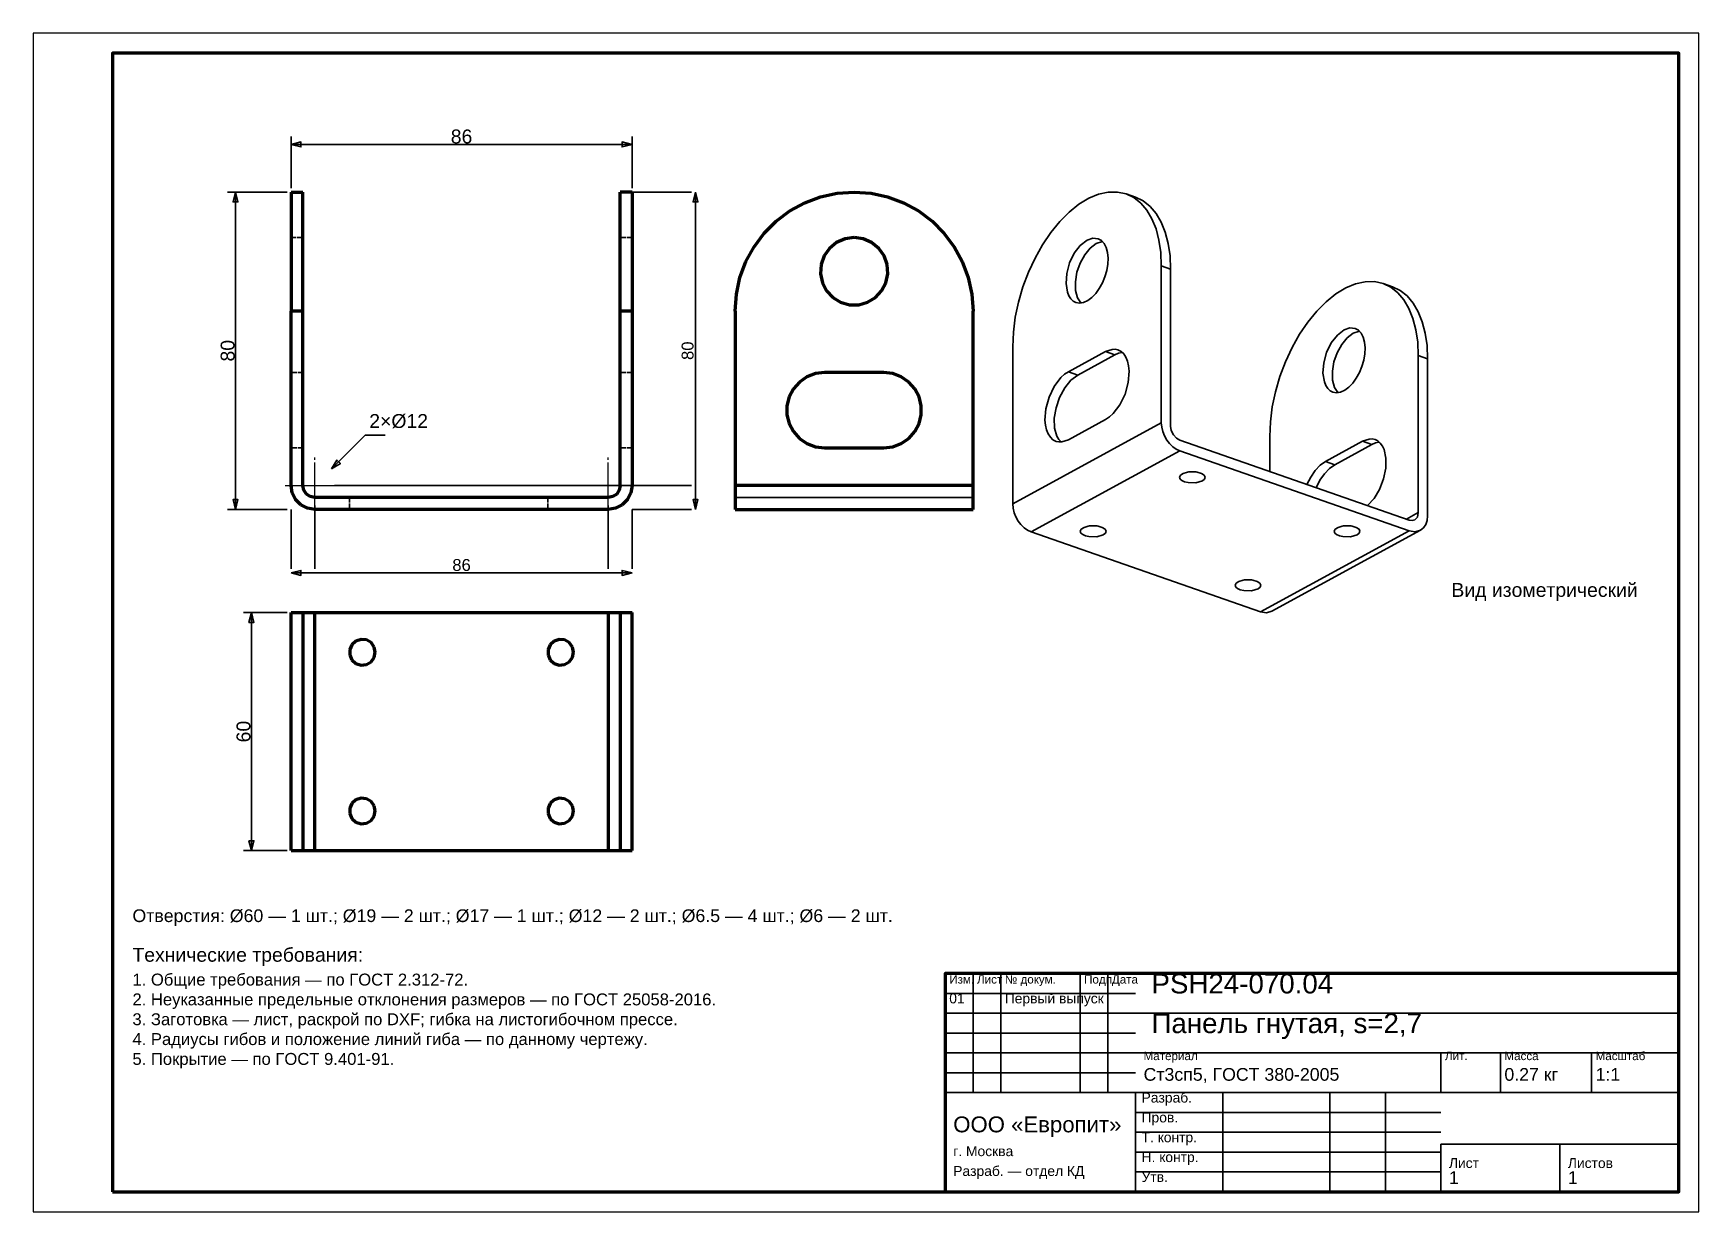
# Model space of a CAD drawing. Header units: millimetres. Extents: x 0 to 420, y 0 to 297.
import ezdxf
from ezdxf.enums import TextEntityAlignment as Align

# ---------------------------------------------------------------- set-up
doc = ezdxf.new("R2010")
doc.units = ezdxf.units.MM
doc.linetypes.add('CENTER', pattern=[5.08, 3.175, -0.635, 0.635, -0.635])
doc.linetypes.add('DASHED', pattern=[1.524, 1.27, -0.254])
doc.styles.add('GOST', font='Arial')

msp = doc.modelspace()

# ---------------------------------------------------------------- texts
at = {"color": 7, "style": 'GOST'}
for height, p in [(3.5, (108, 271)), (3, (108, 163))]:
    msp.add_text('86', height=height, dxfattribs=at).set_placement(p, align=Align.MIDDLE)
for s, height, p in [('80', 3.5, (49, 217)), ('80', 3, (165, 217)), ('60', 3.5, (53, 121))]:
    msp.add_text(s, height=height, rotation=90, dxfattribs=at).set_placement(p, align=Align.MIDDLE)
msp.add_text('2×Ø12', height=3.5, dxfattribs=at).set_placement((84.73, 197.53))
at = {"color": 3, "style": 'GOST'}
for s, height, p in [('Вид изометрический', 3.5, (357.64, 154.96)), ('Технические требования:', 3.5, (25, 63)), ('1. Общие требования — по ГОСТ 2.312-72.', 3, (25, 57)), ('Изм.', 2.1, (231, 57.5)), ('Лист', 2.1, (238, 57.5)), ('№ докум.', 2.1, (245, 57.5)), ('Подп.', 2.1, (265, 57.5)), ('Дата', 2.1, (272, 57.5)), ('PSH24-070.04', 5, (282, 55)), ('2. Неуказанные предельные отклонения размеров — по ГОСТ 25058-2016.', 3, (25, 52)), ('01', 2.5, (231, 52.5)), ('Первый выпуск', 2.5, (245, 52.5)), ('3. Заготовка — лист, раскрой по DXF; гибка на листогибочном прессе.', 3, (25, 47)), ('Панель гнутая, s=2,7', 5, (282, 45)), ('4. Радиусы гибов и положение линий гиба — по данному чертежу.', 3, (25, 42)), ('5. Покрытие — по ГОСТ 9.401-91.', 3, (25, 37)), ('Материал', 2.1, (280, 38.2)), ('Лит.', 2.1, (356, 38.2)), ('Масса', 2.1, (371, 38.2)), ('Масштаб', 2.1, (394, 38.2)), ('Ст3сп5, ГОСТ 380-2005', 3.2, (280, 33)), ('0.27 кг', 3.2, (371, 33)), ('1:1', 3.2, (394, 33)), ('Разраб.', 2.5, (279.5, 27.5)), ('ООО «Европит»', 4, (232, 20)), ('Пров.', 2.5, (279.5, 22.5)), ('Т. контр.', 2.5, (279.5, 17.5)), ('г. Москва', 2.5, (232, 14)), ('Н. контр.', 2.5, (279.5, 12.5)), ('Лист', 2.5, (357, 11)), ('Листов', 2.5, (387, 11)), ('Разраб. — отдел КД', 2.5, (232, 9)), ('Утв.', 2.5, (279.5, 7.5)), ('1', 3.2, (357, 7)), ('1', 3.2, (387, 7))]:
    msp.add_text(s, height=height, dxfattribs=at).set_placement(p)
at = {"color": 6, "style": 'GOST'}
msp.add_text('Отверстия: Ø60 — 1 шт.; Ø19 — 2 шт.; Ø17 — 1 шт.; Ø12 — 2 шт.; Ø6.5 — 4 шт.; Ø6 — 2 шт.', height=3.2, dxfattribs=at).set_placement((25, 73))

# ---------------------------------------------------------------- linework, layer by layer
at = {"color": 7, "lineweight": 35}
for p, q in [((65, 258), (65, 271)), ((65, 269), (151, 269)), ((151, 258), (151, 271)), ((64, 257), (49, 257)), ((51, 177), (51, 257)), ((151, 257), (166, 257)), ((166, 257), (165, 257)), ((167, 177), (167, 257)), ((75.24, 187.24), (83.73, 195.73)), ((83.73, 195.73), (88.73, 195.73)), ((76, 183), (166, 183)), ((79, 183), (166, 183)), ((150, 183), (166, 183)), ((153, 183), (166, 183)), ((64, 177), (49, 177)), ((65, 177), (65, 162)), ((71, 178), (71, 162)), ((145, 178), (145, 162)), ((151, 177), (151, 162)), ((151, 177), (166, 177)), ((166, 177), (165, 177)), ((71, 175), (71, 162)), ((145, 175), (145, 162)), ((65, 162), (65, 163)), ((65, 161), (151, 161)), ((151, 162), (151, 163)), ((64, 151), (53, 151)), ((55, 91), (55, 151)), ((64, 91), (53, 91)), ((237, 30), (237, 60)), ((244, 30), (244, 60)), ((264, 30), (264, 60)), ((271, 30), (271, 60)), ((230, 55), (278, 55)), ((230, 50), (278, 50)), ((278, 50), (415, 50)), ((230, 45), (278, 45)), ((230, 40), (278, 40)), ((278, 40), (415, 40)), ((355, 30), (355, 40)), ((370, 30), (370, 40)), ((393, 30), (393, 40)), ((230, 35), (278, 35)), ((230, 30), (278, 30)), ((278, 30), (415, 30)), ((300, 5), (300, 30)), ((327, 5), (327, 30)), ((341, 5), (341, 30)), ((278, 25), (355, 25)), ((278, 20), (355, 20)), ((355, 17), (415, 17)), ((278, 15), (355, 15)), ((278, 10), (355, 10))]:
    msp.add_line(p, q, dxfattribs=at)
at = {"color": 1, "lineweight": 70}
for p, q in [((65, 257), (65, 256.81)), ((65, 257), (68, 257)), ((65, 256.81), (65, 256.25)), ((65, 256.25), (65, 255.32)), ((68, 256.81), (68, 257)), ((68, 256.25), (68, 256.81)), ((68, 255.32), (68, 256.25)), ((148, 256.81), (148, 257)), ((151, 257), (148, 257)), ((148, 256.25), (148, 256.81)), ((148, 255.32), (148, 256.25)), ((151, 257), (151, 256.81)), ((151, 256.81), (151, 256.25)), ((151, 256.25), (151, 255.32)), ((198.55, 255.78), (202.73, 256.69)), ((202.73, 256.69), (207, 257)), ((207, 257), (211.27, 256.69)), ((211.27, 256.69), (215.45, 255.78)), ((65, 255.32), (65, 254.03)), ((65, 254.03), (65, 252.4)), ((65, 252.4), (65, 250.45)), ((68, 254.03), (68, 255.32)), ((68, 252.4), (68, 254.03)), ((68, 250.45), (68, 252.4)), ((148, 254.03), (148, 255.32)), ((148, 252.4), (148, 254.03)), ((148, 250.45), (148, 252.4)), ((151, 255.32), (151, 254.03)), ((151, 254.03), (151, 252.4)), ((151, 252.4), (151, 250.45)), ((187.35, 249.67), (190.78, 252.24)), ((190.78, 252.24), (194.54, 254.29)), ((194.54, 254.29), (198.55, 255.78)), ((215.45, 255.78), (219.46, 254.29)), ((219.46, 254.29), (223.22, 252.24)), ((223.22, 252.24), (226.65, 249.67)), ((65, 250.45), (65, 248.21)), ((65, 248.21), (65, 245.7)), ((68, 248.21), (68, 250.45)), ((68, 245.7), (68, 248.21)), ((148, 248.21), (148, 250.45)), ((148, 245.7), (148, 248.21)), ((151, 250.45), (151, 248.21)), ((151, 248.21), (151, 245.7)), ((184.33, 246.65), (187.35, 249.67)), ((226.65, 249.67), (229.67, 246.65)), ((65, 245.7), (65, 242.96)), ((68, 242.96), (68, 245.7)), ((148, 242.96), (148, 245.7)), ((151, 245.7), (151, 242.96)), ((181.76, 243.22), (184.33, 246.65)), ((202.58, 244.26), (200.79, 242.8)), ((204.71, 245.18), (202.58, 244.26)), ((207, 245.5), (204.71, 245.18)), ((209.29, 245.18), (207, 245.5)), ((211.42, 244.26), (209.29, 245.18)), ((213.21, 242.8), (211.42, 244.26)), ((229.67, 246.65), (232.24, 243.22)), ((65, 242.96), (65, 240.02)), ((65, 240.02), (65, 236.91)), ((68, 240.02), (68, 242.96)), ((68, 236.91), (68, 240.02)), ((148, 240.02), (148, 242.96)), ((148, 236.91), (148, 240.02)), ((151, 242.96), (151, 240.02)), ((151, 240.02), (151, 236.91)), ((178.22, 235.45), (179.71, 239.46)), ((179.71, 239.46), (181.76, 243.22)), ((199.45, 240.91), (198.68, 238.73)), ((200.79, 242.8), (199.45, 240.91)), ((214.55, 240.91), (213.21, 242.8)), ((215.32, 238.73), (214.55, 240.91)), ((232.24, 243.22), (234.29, 239.46)), ((234.29, 239.46), (235.78, 235.45)), ((65, 236.91), (65, 233.68)), ((68, 233.68), (68, 236.91)), ((148, 233.68), (148, 236.91)), ((151, 236.91), (151, 233.68)), ((177.31, 231.27), (178.22, 235.45)), ((198.68, 238.73), (198.52, 236.42)), ((198.52, 236.42), (198.99, 234.15)), ((215.01, 234.15), (215.48, 236.42)), ((215.48, 236.42), (215.32, 238.73)), ((235.78, 235.45), (236.69, 231.27)), ((65, 233.68), (65, 230.36)), ((68, 230.36), (68, 233.68)), ((148, 230.36), (148, 233.68)), ((151, 233.68), (151, 230.36)), ((177, 227), (177.31, 231.27)), ((198.99, 234.15), (200.06, 232.1)), ((200.06, 232.1), (201.64, 230.41)), ((212.36, 230.41), (213.94, 232.1)), ((213.94, 232.1), (215.01, 234.15)), ((236.69, 231.27), (237, 227)), ((65, 230.36), (65, 227)), ((65, 183), (65, 227)), ((68, 227), (65, 227)), ((68, 227), (68, 230.36)), ((68, 183), (68, 227)), ((148, 227), (148, 230.36)), ((148, 183), (148, 227)), ((151, 227), (148, 227)), ((151, 230.36), (151, 227)), ((151, 227), (151, 183)), ((177, 227), (177, 183)), ((201.64, 230.41), (203.61, 229.2)), ((203.61, 229.2), (205.84, 228.58)), ((205.84, 228.58), (208.16, 228.58)), ((208.16, 228.58), (210.39, 229.2)), ((210.39, 229.2), (212.36, 230.41)), ((237, 183), (237, 227)), ((237, 183), (237, 227)), ((195.09, 210.41), (193.2, 209.11)), ((195.09, 210.41), (193.2, 209.11)), ((197.23, 211.22), (195.09, 210.41)), ((197.23, 211.22), (195.09, 210.41)), ((199.5, 211.5), (197.23, 211.22)), ((199.5, 211.5), (197.23, 211.22)), ((214.5, 211.5), (199.5, 211.5)), ((216.77, 211.22), (214.5, 211.5)), ((216.77, 211.22), (214.5, 211.5)), ((218.91, 210.41), (216.77, 211.22)), ((218.91, 210.41), (216.77, 211.22)), ((220.8, 209.11), (218.91, 210.41)), ((220.8, 209.11), (218.91, 210.41)), ((191.68, 207.4), (190.62, 205.37)), ((191.68, 207.4), (190.62, 205.37)), ((193.2, 209.11), (191.68, 207.4)), ((193.2, 209.11), (191.68, 207.4)), ((222.32, 207.4), (220.8, 209.11)), ((222.32, 207.4), (220.8, 209.11)), ((223.38, 205.37), (222.32, 207.4)), ((223.38, 205.37), (222.32, 207.4)), ((190.62, 205.37), (190.07, 203.15)), ((190.62, 205.37), (190.07, 203.15)), ((190.07, 203.15), (190.07, 200.85)), ((190.07, 203.15), (190.07, 200.85)), ((223.93, 203.15), (223.38, 205.37)), ((223.93, 203.15), (223.38, 205.37)), ((223.93, 200.85), (223.93, 203.15)), ((223.93, 200.85), (223.93, 203.15)), ((190.07, 200.85), (190.62, 198.63)), ((190.07, 200.85), (190.62, 198.63)), ((190.62, 198.63), (191.68, 196.6)), ((190.62, 198.63), (191.68, 196.6)), ((222.32, 196.6), (223.38, 198.63)), ((222.32, 196.6), (223.38, 198.63)), ((223.38, 198.63), (223.93, 200.85)), ((223.38, 198.63), (223.93, 200.85)), ((191.68, 196.6), (193.2, 194.89)), ((191.68, 196.6), (193.2, 194.89)), ((193.2, 194.89), (195.09, 193.59)), ((193.2, 194.89), (195.09, 193.59)), ((195.09, 193.59), (197.23, 192.78)), ((195.09, 193.59), (197.23, 192.78)), ((216.77, 192.78), (218.91, 193.59)), ((216.77, 192.78), (218.91, 193.59)), ((218.91, 193.59), (220.8, 194.89)), ((218.91, 193.59), (220.8, 194.89)), ((220.8, 194.89), (222.32, 196.6)), ((220.8, 194.89), (222.32, 196.6)), ((197.23, 192.78), (199.5, 192.5)), ((197.23, 192.78), (199.5, 192.5)), ((199.5, 192.5), (214.5, 192.5)), ((214.5, 192.5), (216.77, 192.78)), ((214.5, 192.5), (216.77, 192.78)), ((65.29, 181.15), (65, 183)), ((66.15, 179.47), (65.29, 181.15)), ((68.23, 181.85), (68, 183)), ((68.88, 180.88), (68.23, 181.85)), ((69.85, 180.23), (68.88, 180.88)), ((147.12, 180.88), (146.15, 180.23)), ((147.77, 181.85), (147.12, 180.88)), ((148, 183), (147.77, 181.85)), ((150.71, 181.15), (149.85, 179.47)), ((151, 183), (150.71, 181.15)), ((177, 183), (177, 182.33)), ((237, 183), (177, 183)), ((177, 182.33), (177, 181.66)), ((177, 181.66), (177, 181.02)), ((177, 181.02), (177, 180.4)), ((237, 182.33), (237, 183)), ((237, 181.66), (237, 182.33)), ((237, 181.02), (237, 181.66)), ((237, 180.4), (237, 181.02)), ((67.47, 178.15), (66.15, 179.47)), ((69.15, 177.29), (67.47, 178.15)), ((71, 177), (69.15, 177.29)), ((71, 180), (69.85, 180.23)), ((145, 180), (71, 180)), ((145, 177), (71, 177)), ((146.15, 180.23), (145, 180)), ((146.85, 177.29), (145, 177)), ((148.53, 178.15), (146.85, 177.29)), ((149.85, 179.47), (148.53, 178.15)), ((177, 180.4), (177, 179.81)), ((177, 179.81), (177, 179.26)), ((177, 179.26), (177, 178.76)), ((177, 178.76), (177, 178.31)), ((177, 178.31), (177, 177.92)), ((177, 177.92), (177, 177.59)), ((177, 177.59), (177, 177.34)), ((177, 177.34), (177, 177.15)), ((177, 177.15), (177, 177.04)), ((177, 177.04), (177, 177)), ((177, 177), (237, 177)), ((237, 179.81), (237, 180.4)), ((237, 179.26), (237, 179.81)), ((237, 178.76), (237, 179.26)), ((237, 178.31), (237, 178.76)), ((237, 177.92), (237, 178.31)), ((237, 177.59), (237, 177.92)), ((237, 177.34), (237, 177.59)), ((237, 177.15), (237, 177.34)), ((237, 177.04), (237, 177.15)), ((237, 177), (237, 177.04)), ((65, 150.25), (65, 151)), ((65, 151), (68, 151)), ((65, 148.03), (65, 150.25)), ((65, 144.45), (65, 148.03)), ((68, 151), (68.02, 151)), ((68, 151), (68, 150.25)), ((68, 150.25), (68, 148.03)), ((68, 148.03), (68, 144.45)), ((68.02, 151), (68.08, 151)), ((68.08, 151), (68.17, 151)), ((68.17, 151), (68.3, 151)), ((68.3, 151), (68.46, 151)), ((68.46, 151), (68.65, 151)), ((68.65, 151), (68.88, 151)), ((68.88, 151), (69.13, 151)), ((69.13, 151), (69.4, 151)), ((69.4, 151), (69.7, 151)), ((69.7, 151), (70.01, 151)), ((70.01, 151), (70.33, 151)), ((70.33, 151), (70.66, 151)), ((70.66, 151), (71, 151)), ((71, 151), (145, 151)), ((71, 91), (71, 151)), ((145, 151), (145.34, 151)), ((145, 151), (145, 91)), ((145.34, 151), (145.67, 151)), ((145.67, 151), (145.99, 151)), ((145.99, 151), (146.3, 151)), ((146.3, 151), (146.6, 151)), ((146.6, 151), (146.87, 151)), ((146.87, 151), (147.12, 151)), ((147.12, 151), (147.35, 151)), ((147.35, 151), (147.54, 151)), ((147.54, 151), (147.7, 151)), ((147.7, 151), (147.83, 151)), ((147.83, 151), (147.92, 151)), ((147.92, 151), (147.98, 151)), ((147.98, 151), (148, 151)), ((148, 151), (148, 150.25)), ((148, 151), (151, 151)), ((148, 150.25), (148, 148.03)), ((148, 148.03), (148, 144.45)), ((151, 150.25), (151, 151)), ((151, 148.03), (151, 150.25)), ((151, 144.45), (151, 148.03)), ((65, 139.7), (65, 144.45)), ((68, 144.45), (68, 139.7)), ((80.37, 142.91), (79.82, 141.68)), ((81.38, 143.81), (80.37, 142.91)), ((82.66, 144.23), (81.38, 143.81)), ((84, 144.09), (82.66, 144.23)), ((85.17, 143.42), (84, 144.09)), ((85.97, 142.32), (85.17, 143.42)), ((130.37, 142.91), (129.82, 141.68)), ((131.38, 143.81), (130.37, 142.91)), ((132.66, 144.23), (131.38, 143.81)), ((134, 144.09), (132.66, 144.23)), ((135.17, 143.42), (134, 144.09)), ((135.97, 142.32), (135.17, 143.42)), ((148, 144.45), (148, 139.7)), ((151, 139.7), (151, 144.45)), ((65, 134.02), (65, 139.7)), ((68, 139.7), (68, 134.02)), ((79.82, 141.68), (79.82, 140.32)), ((79.82, 140.32), (80.37, 139.09)), ((80.37, 139.09), (81.38, 138.19)), ((85.17, 138.58), (85.97, 139.68)), ((86.25, 141), (85.97, 142.32)), ((85.97, 139.68), (86.25, 141)), ((129.82, 141.68), (129.82, 140.32)), ((129.82, 140.32), (130.37, 139.09)), ((130.37, 139.09), (131.38, 138.19)), ((135.17, 138.58), (135.97, 139.68)), ((136.25, 141), (135.97, 142.32)), ((135.97, 139.68), (136.25, 141)), ((148, 139.7), (148, 134.02)), ((151, 134.02), (151, 139.7)), ((81.38, 138.19), (82.66, 137.77)), ((82.66, 137.77), (84, 137.91)), ((84, 137.91), (85.17, 138.58)), ((131.38, 138.19), (132.66, 137.77)), ((132.66, 137.77), (134, 137.91)), ((134, 137.91), (135.17, 138.58)), ((65, 127.68), (65, 134.02)), ((68, 134.02), (68, 127.68)), ((148, 134.02), (148, 127.68)), ((151, 127.68), (151, 134.02)), ((65, 121), (65, 127.68)), ((68, 127.68), (68, 121)), ((148, 127.68), (148, 121)), ((151, 121), (151, 127.68)), ((65, 114.32), (65, 121)), ((68, 121), (68, 114.32)), ((148, 121), (148, 114.32)), ((151, 114.32), (151, 121)), ((65, 107.98), (65, 114.32)), ((68, 114.32), (68, 107.98)), ((148, 114.32), (148, 107.98)), ((151, 107.98), (151, 114.32)), ((65, 102.3), (65, 107.98)), ((68, 107.98), (68, 102.3)), ((148, 107.98), (148, 102.3)), ((151, 102.3), (151, 107.98)), ((65, 97.55), (65, 102.3)), ((68, 102.3), (68, 97.55)), ((80.37, 102.91), (79.82, 101.68)), ((79.82, 101.68), (79.82, 100.32)), ((81.38, 103.81), (80.37, 102.91)), ((82.66, 104.23), (81.38, 103.81)), ((84, 104.09), (82.66, 104.23)), ((85.17, 103.42), (84, 104.09)), ((85.97, 102.32), (85.17, 103.42)), ((86.25, 101), (85.97, 102.32)), ((85.97, 99.68), (86.25, 101)), ((130.37, 102.91), (129.82, 101.68)), ((129.82, 101.68), (129.82, 100.32)), ((131.38, 103.81), (130.37, 102.91)), ((132.66, 104.23), (131.38, 103.81)), ((134, 104.09), (132.66, 104.23)), ((135.17, 103.42), (134, 104.09)), ((135.97, 102.32), (135.17, 103.42)), ((136.25, 101), (135.97, 102.32)), ((135.97, 99.68), (136.25, 101)), ((148, 102.3), (148, 97.55)), ((151, 97.55), (151, 102.3)), ((65, 93.97), (65, 97.55)), ((68, 97.55), (68, 93.97)), ((79.82, 100.32), (80.37, 99.09)), ((80.37, 99.09), (81.38, 98.19)), ((81.38, 98.19), (82.66, 97.77)), ((82.66, 97.77), (84, 97.91)), ((84, 97.91), (85.17, 98.58)), ((85.17, 98.58), (85.97, 99.68)), ((129.82, 100.32), (130.37, 99.09)), ((130.37, 99.09), (131.38, 98.19)), ((131.38, 98.19), (132.66, 97.77)), ((132.66, 97.77), (134, 97.91)), ((134, 97.91), (135.17, 98.58)), ((135.17, 98.58), (135.97, 99.68)), ((148, 97.55), (148, 93.97)), ((151, 93.97), (151, 97.55)), ((65, 91.75), (65, 93.97)), ((68, 93.97), (68, 91.75)), ((148, 93.97), (148, 91.75)), ((151, 91.75), (151, 93.97)), ((65, 91), (65, 91.75)), ((65, 91), (68, 91)), ((68, 91.75), (68, 91)), ((68, 91), (68.02, 91)), ((68.02, 91), (68.08, 91)), ((68.08, 91), (68.17, 91)), ((68.17, 91), (68.3, 91)), ((68.3, 91), (68.46, 91)), ((68.46, 91), (68.65, 91)), ((68.65, 91), (68.88, 91)), ((68.88, 91), (69.13, 91)), ((69.13, 91), (69.4, 91)), ((69.4, 91), (69.7, 91)), ((69.7, 91), (70.01, 91)), ((70.01, 91), (70.33, 91)), ((70.33, 91), (70.66, 91)), ((70.66, 91), (71, 91)), ((71, 91), (145, 91)), ((145, 91), (145.34, 91)), ((145.34, 91), (145.67, 91)), ((145.67, 91), (145.99, 91)), ((145.99, 91), (146.3, 91)), ((146.3, 91), (146.6, 91)), ((146.6, 91), (146.87, 91)), ((146.87, 91), (147.12, 91)), ((147.12, 91), (147.35, 91)), ((147.35, 91), (147.54, 91)), ((147.54, 91), (147.7, 91)), ((147.7, 91), (147.83, 91)), ((147.83, 91), (147.92, 91)), ((147.92, 91), (147.98, 91)), ((147.98, 91), (148, 91)), ((148, 91.75), (148, 91)), ((148, 91), (151, 91)), ((151, 91), (151, 91.75))]:
    msp.add_line(p, q, dxfattribs=at)
at = {"color": 5, "linetype": 'DASHED', "lineweight": 35}
for p, q in [((65, 256.81), (65, 257)), ((65, 256.25), (65, 256.81)), ((65, 255.32), (65, 256.25)), ((68, 257), (68, 256.81)), ((68, 256.81), (68, 256.25)), ((68, 256.25), (68, 255.32)), ((148, 257), (148, 256.81)), ((148, 256.81), (148, 256.25)), ((148, 256.25), (148, 255.32)), ((151, 256.81), (151, 257)), ((151, 256.25), (151, 256.81)), ((151, 255.32), (151, 256.25)), ((202.73, 256.69), (198.55, 255.78)), ((198.55, 255.78), (202.73, 256.69)), ((202.73, 256.69), (198.55, 255.78)), ((207, 257), (202.73, 256.69)), ((202.73, 256.69), (207, 257)), ((207, 257), (202.73, 256.69)), ((211.27, 256.69), (207, 257)), ((207, 257), (211.27, 256.69)), ((211.27, 256.69), (207, 257)), ((215.45, 255.78), (211.27, 256.69)), ((211.27, 256.69), (215.45, 255.78)), ((215.45, 255.78), (211.27, 256.69)), ((65, 254.03), (65, 255.32)), ((65, 252.4), (65, 254.03)), ((65, 250.45), (65, 252.4)), ((68, 255.32), (68, 254.03)), ((68, 254.03), (68, 252.4)), ((68, 252.4), (68, 250.45)), ((148, 255.32), (148, 254.03)), ((148, 254.03), (148, 252.4)), ((148, 252.4), (148, 250.45)), ((151, 254.03), (151, 255.32)), ((151, 252.4), (151, 254.03)), ((151, 250.45), (151, 252.4)), ((190.78, 252.24), (187.35, 249.67)), ((187.35, 249.67), (190.78, 252.24)), ((190.78, 252.24), (187.35, 249.67)), ((194.54, 254.29), (190.78, 252.24)), ((190.78, 252.24), (194.54, 254.29)), ((194.54, 254.29), (190.78, 252.24)), ((198.55, 255.78), (194.54, 254.29)), ((194.54, 254.29), (198.55, 255.78)), ((198.55, 255.78), (194.54, 254.29)), ((219.46, 254.29), (215.45, 255.78)), ((215.45, 255.78), (219.46, 254.29)), ((219.46, 254.29), (215.45, 255.78)), ((223.22, 252.24), (219.46, 254.29)), ((219.46, 254.29), (223.22, 252.24)), ((223.22, 252.24), (219.46, 254.29)), ((226.65, 249.67), (223.22, 252.24)), ((223.22, 252.24), (226.65, 249.67)), ((226.65, 249.67), (223.22, 252.24)), ((65, 248.21), (65, 250.45)), ((65, 245.7), (65, 248.21)), ((68, 250.45), (68, 248.21)), ((68, 248.21), (68, 245.7)), ((148, 250.45), (148, 248.21)), ((148, 248.21), (148, 245.7)), ((151, 248.21), (151, 250.45)), ((151, 245.7), (151, 248.21)), ((187.35, 249.67), (184.33, 246.65)), ((184.33, 246.65), (187.35, 249.67)), ((187.35, 249.67), (184.33, 246.65)), ((229.67, 246.65), (226.65, 249.67)), ((226.65, 249.67), (229.67, 246.65)), ((229.67, 246.65), (226.65, 249.67)), ((65, 242.96), (65, 245.7)), ((65, 245.5), (68, 245.5)), ((65, 245.5), (65, 245.29)), ((65, 245.29), (65, 245.5)), ((65, 245.29), (65, 244.66)), ((65, 244.66), (65, 245.29)), ((65, 244.66), (65, 243.65)), ((65, 243.65), (65, 244.66)), ((65, 243.65), (65, 242.3)), ((65, 242.3), (65, 243.65)), ((68, 245.7), (68, 242.96)), ((68, 245.5), (68, 245.29)), ((68, 245.29), (68, 245.5)), ((68, 245.29), (68, 244.66)), ((68, 244.66), (68, 245.29)), ((68, 244.66), (68, 243.65)), ((68, 243.65), (68, 244.66)), ((68, 243.65), (68, 242.3)), ((68, 242.3), (68, 243.65)), ((148, 245.7), (148, 242.96)), ((151, 245.5), (148, 245.5)), ((148, 245.5), (148, 245.29)), ((148, 245.29), (148, 245.5)), ((148, 245.29), (148, 244.66)), ((148, 244.66), (148, 245.29)), ((148, 244.66), (148, 243.65)), ((148, 243.65), (148, 244.66)), ((148, 243.65), (148, 242.3)), ((148, 242.3), (148, 243.65)), ((151, 242.96), (151, 245.7)), ((151, 245.5), (151, 245.29)), ((151, 245.29), (151, 245.5)), ((151, 245.29), (151, 244.66)), ((151, 244.66), (151, 245.29)), ((151, 244.66), (151, 243.65)), ((151, 243.65), (151, 244.66)), ((151, 243.65), (151, 242.3)), ((151, 242.3), (151, 243.65)), ((184.33, 246.65), (181.76, 243.22)), ((181.76, 243.22), (184.33, 246.65)), ((184.33, 246.65), (181.76, 243.22)), ((200.79, 242.8), (202.58, 244.26)), ((200.79, 242.8), (202.58, 244.26)), ((202.58, 244.26), (200.79, 242.8)), ((202.58, 244.26), (204.71, 245.18)), ((202.58, 244.26), (204.71, 245.18)), ((204.71, 245.18), (202.58, 244.26)), ((204.71, 245.18), (207, 245.5)), ((204.71, 245.18), (207, 245.5)), ((207, 245.5), (204.71, 245.18)), ((207, 245.5), (209.29, 245.18)), ((207, 245.5), (209.29, 245.18)), ((209.29, 245.18), (207, 245.5)), ((209.29, 245.18), (211.42, 244.26)), ((209.29, 245.18), (211.42, 244.26)), ((211.42, 244.26), (209.29, 245.18)), ((211.42, 244.26), (213.21, 242.8)), ((211.42, 244.26), (213.21, 242.8)), ((213.21, 242.8), (211.42, 244.26)), ((232.24, 243.22), (229.67, 246.65)), ((229.67, 246.65), (232.24, 243.22)), ((232.24, 243.22), (229.67, 246.65)), ((65, 240.02), (65, 242.96)), ((65, 242.3), (65, 240.69)), ((65, 240.69), (65, 242.3)), ((65, 240.69), (65, 238.89)), ((65, 238.89), (65, 240.69)), ((65, 236.91), (65, 240.02)), ((68, 242.96), (68, 240.02)), ((68, 242.3), (68, 240.69)), ((68, 240.69), (68, 242.3)), ((68, 240.69), (68, 238.89)), ((68, 238.89), (68, 240.69)), ((68, 240.02), (68, 236.91)), ((148, 242.96), (148, 240.02)), ((148, 242.3), (148, 240.69)), ((148, 240.69), (148, 242.3)), ((148, 240.69), (148, 238.89)), ((148, 238.89), (148, 240.69)), ((148, 240.02), (148, 236.91)), ((151, 240.02), (151, 242.96)), ((151, 242.3), (151, 240.69)), ((151, 240.69), (151, 242.3)), ((151, 240.69), (151, 238.89)), ((151, 238.89), (151, 240.69)), ((151, 236.91), (151, 240.02)), ((179.71, 239.46), (178.22, 235.45)), ((178.22, 235.45), (179.71, 239.46)), ((179.71, 239.46), (178.22, 235.45)), ((181.76, 243.22), (179.71, 239.46)), ((179.71, 239.46), (181.76, 243.22)), ((181.76, 243.22), (179.71, 239.46)), ((198.68, 238.73), (199.45, 240.91)), ((198.68, 238.73), (199.45, 240.91)), ((199.45, 240.91), (198.68, 238.73)), ((199.45, 240.91), (200.79, 242.8)), ((199.45, 240.91), (200.79, 242.8)), ((200.79, 242.8), (199.45, 240.91)), ((213.21, 242.8), (214.55, 240.91)), ((213.21, 242.8), (214.55, 240.91)), ((214.55, 240.91), (213.21, 242.8)), ((214.55, 240.91), (215.32, 238.73)), ((214.55, 240.91), (215.32, 238.73)), ((215.32, 238.73), (214.55, 240.91)), ((234.29, 239.46), (232.24, 243.22)), ((232.24, 243.22), (234.29, 239.46)), ((234.29, 239.46), (232.24, 243.22)), ((235.78, 235.45), (234.29, 239.46)), ((234.29, 239.46), (235.78, 235.45)), ((235.78, 235.45), (234.29, 239.46)), ((65, 238.89), (65, 237)), ((65, 237), (65, 238.89)), ((65, 237), (65, 235.11)), ((65, 235.11), (65, 237)), ((65, 233.68), (65, 236.91)), ((68, 238.89), (68, 237)), ((68, 237), (68, 238.89)), ((68, 237), (68, 235.11)), ((68, 235.11), (68, 237)), ((68, 236.91), (68, 233.68)), ((148, 238.89), (148, 237)), ((148, 237), (148, 238.89)), ((148, 237), (148, 235.11)), ((148, 235.11), (148, 237)), ((148, 236.91), (148, 233.68)), ((151, 238.89), (151, 237)), ((151, 237), (151, 238.89)), ((151, 237), (151, 235.11)), ((151, 235.11), (151, 237)), ((151, 233.68), (151, 236.91)), ((178.22, 235.45), (177.31, 231.27)), ((177.31, 231.27), (178.22, 235.45)), ((178.22, 235.45), (177.31, 231.27)), ((198.52, 236.42), (198.68, 238.73)), ((198.52, 236.42), (198.68, 238.73)), ((198.68, 238.73), (198.52, 236.42)), ((198.99, 234.15), (198.52, 236.42)), ((198.99, 234.15), (198.52, 236.42)), ((198.52, 236.42), (198.99, 234.15)), ((215.48, 236.42), (215.01, 234.15)), ((215.48, 236.42), (215.01, 234.15)), ((215.01, 234.15), (215.48, 236.42)), ((215.32, 238.73), (215.48, 236.42)), ((215.32, 238.73), (215.48, 236.42)), ((215.48, 236.42), (215.32, 238.73)), ((236.69, 231.27), (235.78, 235.45)), ((235.78, 235.45), (236.69, 231.27)), ((236.69, 231.27), (235.78, 235.45)), ((65, 235.11), (65, 233.31)), ((65, 233.31), (65, 235.11)), ((65, 230.36), (65, 233.68)), ((65, 233.31), (65, 231.7)), ((65, 231.7), (65, 233.31)), ((65, 231.7), (65, 230.35)), ((65, 230.35), (65, 231.7)), ((68, 235.11), (68, 233.31)), ((68, 233.31), (68, 235.11)), ((68, 233.68), (68, 230.36)), ((68, 233.31), (68, 231.7)), ((68, 231.7), (68, 233.31)), ((68, 231.7), (68, 230.35)), ((68, 230.35), (68, 231.7)), ((148, 235.11), (148, 233.31)), ((148, 233.31), (148, 235.11)), ((148, 233.68), (148, 230.36)), ((148, 233.31), (148, 231.7)), ((148, 231.7), (148, 233.31)), ((148, 231.7), (148, 230.35)), ((148, 230.35), (148, 231.7)), ((151, 235.11), (151, 233.31)), ((151, 233.31), (151, 235.11)), ((151, 230.36), (151, 233.68)), ((151, 233.31), (151, 231.7)), ((151, 231.7), (151, 233.31)), ((151, 231.7), (151, 230.35)), ((151, 230.35), (151, 231.7)), ((177.31, 231.27), (177, 227)), ((177, 227), (177.31, 231.27)), ((177.31, 231.27), (177, 227)), ((200.06, 232.1), (198.99, 234.15)), ((200.06, 232.1), (198.99, 234.15)), ((198.99, 234.15), (200.06, 232.1)), ((201.64, 230.41), (200.06, 232.1)), ((201.64, 230.41), (200.06, 232.1)), ((200.06, 232.1), (201.64, 230.41)), ((213.94, 232.1), (212.36, 230.41)), ((213.94, 232.1), (212.36, 230.41)), ((212.36, 230.41), (213.94, 232.1)), ((215.01, 234.15), (213.94, 232.1)), ((215.01, 234.15), (213.94, 232.1)), ((213.94, 232.1), (215.01, 234.15)), ((237, 227), (236.69, 231.27)), ((236.69, 231.27), (237, 227)), ((237, 227), (236.69, 231.27)), ((65, 227), (65, 230.36)), ((65, 230.35), (65, 229.34)), ((65, 229.34), (65, 230.35)), ((65, 229.34), (65, 228.71)), ((65, 228.71), (65, 229.34)), ((65, 228.71), (65, 228.5)), ((65, 228.5), (65, 228.71)), ((65, 227), (65, 183)), ((68, 230.36), (68, 227)), ((68, 230.35), (68, 229.34)), ((68, 229.34), (68, 230.35)), ((68, 229.34), (68, 228.71)), ((68, 228.71), (68, 229.34)), ((68, 228.71), (68, 228.5)), ((68, 228.5), (68, 228.71)), ((68, 183), (68, 227)), ((148, 230.36), (148, 227)), ((148, 230.35), (148, 229.34)), ((148, 229.34), (148, 230.35)), ((148, 229.34), (148, 228.71)), ((148, 228.71), (148, 229.34)), ((148, 228.71), (148, 228.5)), ((148, 228.5), (148, 228.71)), ((148, 227), (148, 183)), ((151, 227), (151, 230.36)), ((151, 230.35), (151, 229.34)), ((151, 229.34), (151, 230.35)), ((151, 229.34), (151, 228.71)), ((151, 228.71), (151, 229.34)), ((151, 228.71), (151, 228.5)), ((151, 228.5), (151, 228.71)), ((151, 183), (151, 227)), ((177, 183), (177, 227)), ((177, 183), (177, 227)), ((177, 227), (177, 183)), ((203.61, 229.2), (201.64, 230.41)), ((203.61, 229.2), (201.64, 230.41)), ((201.64, 230.41), (203.61, 229.2)), ((205.84, 228.58), (203.61, 229.2)), ((205.84, 228.58), (203.61, 229.2)), ((203.61, 229.2), (205.84, 228.58)), ((208.16, 228.58), (205.84, 228.58)), ((208.16, 228.58), (205.84, 228.58)), ((205.84, 228.58), (208.16, 228.58)), ((210.39, 229.2), (208.16, 228.58)), ((210.39, 229.2), (208.16, 228.58)), ((208.16, 228.58), (210.39, 229.2)), ((212.36, 230.41), (210.39, 229.2)), ((212.36, 230.41), (210.39, 229.2)), ((210.39, 229.2), (212.36, 230.41)), ((237, 183), (237, 227)), ((237, 227), (237, 183)), ((68, 211.5), (65, 211.5)), ((65, 211.5), (65, 211.26)), ((68, 211.5), (65, 211.5)), ((65, 211.26), (65, 211.5)), ((65, 211.26), (65, 210.56)), ((65, 210.56), (65, 211.26)), ((65, 210.56), (65, 209.43)), ((65, 209.43), (65, 210.56)), ((68, 211.26), (68, 211.5)), ((68, 211.5), (68, 211.26)), ((68, 210.56), (68, 211.26)), ((68, 211.26), (68, 210.56)), ((68, 209.43), (68, 210.56)), ((68, 210.56), (68, 209.43)), ((151, 211.5), (148, 211.5)), ((148, 211.5), (148, 211.26)), ((151, 211.5), (148, 211.5)), ((148, 211.26), (148, 211.5)), ((148, 211.26), (148, 210.56)), ((148, 210.56), (148, 211.26)), ((148, 210.56), (148, 209.43)), ((148, 209.43), (148, 210.56)), ((151, 211.26), (151, 211.5)), ((151, 211.5), (151, 211.26)), ((151, 210.56), (151, 211.26)), ((151, 211.26), (151, 210.56)), ((151, 209.43), (151, 210.56)), ((151, 210.56), (151, 209.43)), ((193.2, 209.11), (195.09, 210.41)), ((193.2, 209.11), (195.09, 210.41)), ((195.09, 210.41), (197.23, 211.22)), ((195.09, 210.41), (197.23, 211.22)), ((197.23, 211.22), (199.5, 211.5)), ((197.23, 211.22), (199.5, 211.5)), ((214.5, 211.5), (199.5, 211.5)), ((199.5, 211.5), (214.5, 211.5)), ((199.5, 211.5), (214.5, 211.5)), ((214.5, 211.5), (216.77, 211.22)), ((214.5, 211.5), (216.77, 211.22)), ((216.77, 211.22), (218.91, 210.41)), ((216.77, 211.22), (218.91, 210.41)), ((218.91, 210.41), (220.8, 209.11)), ((218.91, 210.41), (220.8, 209.11)), ((65, 209.43), (65, 207.92)), ((65, 207.92), (65, 209.43)), ((65, 207.92), (65, 206.12)), ((65, 206.12), (65, 207.92)), ((65, 206.12), (65, 204.11)), ((65, 204.11), (65, 206.12)), ((68, 207.92), (68, 209.43)), ((68, 209.43), (68, 207.92)), ((68, 206.12), (68, 207.92)), ((68, 207.92), (68, 206.12)), ((68, 204.11), (68, 206.12)), ((68, 206.12), (68, 204.11)), ((148, 209.43), (148, 207.92)), ((148, 207.92), (148, 209.43)), ((148, 207.92), (148, 206.12)), ((148, 206.12), (148, 207.92)), ((148, 206.12), (148, 204.11)), ((148, 204.11), (148, 206.12)), ((151, 207.92), (151, 209.43)), ((151, 209.43), (151, 207.92)), ((151, 206.12), (151, 207.92)), ((151, 207.92), (151, 206.12)), ((151, 204.11), (151, 206.12)), ((151, 206.12), (151, 204.11)), ((190.62, 205.37), (191.68, 207.4)), ((190.62, 205.37), (191.68, 207.4)), ((191.68, 207.4), (193.2, 209.11)), ((191.68, 207.4), (193.2, 209.11)), ((220.8, 209.11), (222.32, 207.4)), ((220.8, 209.11), (222.32, 207.4)), ((222.32, 207.4), (223.38, 205.37)), ((222.32, 207.4), (223.38, 205.37)), ((65, 204.11), (65, 202)), ((65, 202), (65, 204.11)), ((65, 202), (65, 199.89)), ((65, 199.89), (65, 202)), ((68, 202), (68, 204.11)), ((68, 204.11), (68, 202)), ((68, 199.89), (68, 202)), ((68, 202), (68, 199.89)), ((148, 204.11), (148, 202)), ((148, 202), (148, 204.11)), ((148, 202), (148, 199.89)), ((148, 199.89), (148, 202)), ((151, 202), (151, 204.11)), ((151, 204.11), (151, 202)), ((151, 199.89), (151, 202)), ((151, 202), (151, 199.89)), ((190.07, 203.15), (190.62, 205.37)), ((190.07, 203.15), (190.62, 205.37)), ((190.07, 200.85), (190.07, 203.15)), ((190.07, 200.85), (190.07, 203.15)), ((223.38, 205.37), (223.93, 203.15)), ((223.38, 205.37), (223.93, 203.15)), ((223.93, 203.15), (223.93, 200.85)), ((223.93, 203.15), (223.93, 200.85)), ((65, 199.89), (65, 197.88)), ((65, 197.88), (65, 199.89)), ((65, 197.88), (65, 196.08)), ((65, 196.08), (65, 197.88)), ((68, 197.88), (68, 199.89)), ((68, 199.89), (68, 197.88)), ((68, 196.08), (68, 197.88)), ((68, 197.88), (68, 196.08)), ((148, 199.89), (148, 197.88)), ((148, 197.88), (148, 199.89)), ((148, 197.88), (148, 196.08)), ((148, 196.08), (148, 197.88)), ((151, 197.88), (151, 199.89)), ((151, 199.89), (151, 197.88)), ((151, 196.08), (151, 197.88)), ((151, 197.88), (151, 196.08)), ((190.62, 198.63), (190.07, 200.85)), ((190.62, 198.63), (190.07, 200.85)), ((191.68, 196.6), (190.62, 198.63)), ((191.68, 196.6), (190.62, 198.63)), ((223.38, 198.63), (222.32, 196.6)), ((223.38, 198.63), (222.32, 196.6)), ((223.93, 200.85), (223.38, 198.63)), ((223.93, 200.85), (223.38, 198.63)), ((65, 196.08), (65, 194.57)), ((65, 194.57), (65, 196.08)), ((65, 194.57), (65, 193.44)), ((65, 193.44), (65, 194.57)), ((65, 193.44), (65, 192.74)), ((65, 192.74), (65, 193.44)), ((68, 194.57), (68, 196.08)), ((68, 196.08), (68, 194.57)), ((68, 193.44), (68, 194.57)), ((68, 194.57), (68, 193.44)), ((68, 192.74), (68, 193.44)), ((68, 193.44), (68, 192.74)), ((148, 196.08), (148, 194.57)), ((148, 194.57), (148, 196.08)), ((148, 194.57), (148, 193.44)), ((148, 193.44), (148, 194.57)), ((148, 193.44), (148, 192.74)), ((148, 192.74), (148, 193.44)), ((151, 194.57), (151, 196.08)), ((151, 196.08), (151, 194.57)), ((151, 193.44), (151, 194.57)), ((151, 194.57), (151, 193.44)), ((151, 192.74), (151, 193.44)), ((151, 193.44), (151, 192.74)), ((193.2, 194.89), (191.68, 196.6)), ((193.2, 194.89), (191.68, 196.6)), ((195.09, 193.59), (193.2, 194.89)), ((195.09, 193.59), (193.2, 194.89)), ((197.23, 192.78), (195.09, 193.59)), ((197.23, 192.78), (195.09, 193.59)), ((218.91, 193.59), (216.77, 192.78)), ((218.91, 193.59), (216.77, 192.78)), ((220.8, 194.89), (218.91, 193.59)), ((220.8, 194.89), (218.91, 193.59)), ((222.32, 196.6), (220.8, 194.89)), ((222.32, 196.6), (220.8, 194.89)), ((65, 192.74), (65, 192.5)), ((65, 192.5), (65, 192.74)), ((68, 192.5), (65, 192.5)), ((68, 192.5), (65, 192.5)), ((68, 192.5), (68, 192.74)), ((68, 192.74), (68, 192.5)), ((148, 192.74), (148, 192.5)), ((148, 192.5), (148, 192.74)), ((151, 192.5), (148, 192.5)), ((151, 192.5), (148, 192.5)), ((151, 192.5), (151, 192.74)), ((151, 192.74), (151, 192.5)), ((199.5, 192.5), (197.23, 192.78)), ((199.5, 192.5), (197.23, 192.78)), ((199.5, 192.5), (214.5, 192.5)), ((214.5, 192.5), (199.5, 192.5)), ((214.5, 192.5), (199.5, 192.5)), ((216.77, 192.78), (214.5, 192.5)), ((216.77, 192.78), (214.5, 192.5)), ((65, 183), (65.29, 181.15)), ((65.29, 181.15), (66.15, 179.47)), ((68.23, 181.85), (68, 183)), ((68.88, 180.88), (68.23, 181.85)), ((69.85, 180.23), (68.88, 180.88)), ((147.12, 180.88), (146.15, 180.23)), ((147.77, 181.85), (147.12, 180.88)), ((148, 183), (147.77, 181.85)), ((149.85, 179.47), (150.71, 181.15)), ((150.71, 181.15), (151, 183)), ((177, 182.66), (177, 183)), ((177, 182.33), (177, 183)), ((177, 183), (177, 182.66)), ((177, 182.33), (177, 182.66)), ((177, 182.66), (177, 182.33)), ((177, 182.01), (177, 182.33)), ((177, 181.66), (177, 182.33)), ((177, 182.33), (177, 182.01)), ((177, 181.7), (177, 182.01)), ((177, 182.01), (177, 181.7)), ((177, 181.4), (177, 181.7)), ((177, 181.7), (177, 181.4)), ((177, 181.02), (177, 181.66)), ((177, 181.13), (177, 181.4)), ((177, 181.4), (177, 181.13)), ((177, 180.88), (177, 181.13)), ((177, 181.13), (177, 180.88)), ((177, 180.4), (177, 181.02)), ((177, 180.65), (177, 180.88)), ((177, 180.88), (177, 180.65)), ((177, 180.46), (177, 180.65)), ((177, 180.65), (177, 180.46)), ((237, 182.66), (237, 183)), ((237, 183), (237, 182.33)), ((237, 183), (237, 182.66)), ((237, 182.33), (237, 182.66)), ((237, 182.66), (237, 182.33)), ((237, 182.01), (237, 182.33)), ((237, 182.33), (237, 181.66)), ((237, 182.33), (237, 182.01)), ((237, 181.7), (237, 182.01)), ((237, 182.01), (237, 181.7)), ((237, 181.4), (237, 181.7)), ((237, 181.7), (237, 181.4)), ((237, 181.66), (237, 181.02)), ((237, 181.13), (237, 181.4)), ((237, 181.4), (237, 181.13)), ((237, 180.88), (237, 181.13)), ((237, 181.13), (237, 180.88)), ((237, 181.02), (237, 180.4)), ((237, 180.65), (237, 180.88)), ((237, 180.88), (237, 180.65)), ((237, 180.46), (237, 180.65)), ((237, 180.65), (237, 180.46)), ((66.15, 179.47), (67.47, 178.15)), ((67.47, 178.15), (69.15, 177.29)), ((69.15, 177.29), (71, 177)), ((71, 180), (69.85, 180.23)), ((145, 180), (71, 180)), ((71, 177), (145, 177)), ((79.75, 180), (79.75, 177)), ((79.75, 180), (79.83, 180)), ((79.83, 180), (79.75, 180)), ((79.75, 180), (79.75, 177)), ((79.75, 180), (79.83, 180)), ((79.83, 180), (79.75, 180)), ((79.75, 177), (79.83, 177)), ((79.83, 177), (79.75, 177)), ((79.75, 177), (79.83, 177)), ((79.83, 177), (79.75, 177)), ((79.83, 180), (80.07, 180)), ((80.07, 180), (79.83, 180)), ((79.83, 180), (80.07, 180)), ((80.07, 180), (79.83, 180)), ((79.83, 177), (80.07, 177)), ((80.07, 177), (79.83, 177)), ((79.83, 177), (80.07, 177)), ((80.07, 177), (79.83, 177)), ((80.07, 180), (80.46, 180)), ((80.46, 180), (80.07, 180)), ((80.07, 180), (80.46, 180)), ((80.46, 180), (80.07, 180)), ((80.07, 177), (80.46, 177)), ((80.46, 177), (80.07, 177)), ((80.07, 177), (80.46, 177)), ((80.46, 177), (80.07, 177)), ((80.46, 180), (80.97, 180)), ((80.97, 180), (80.46, 180)), ((80.46, 180), (80.97, 180)), ((80.97, 180), (80.46, 180)), ((80.46, 177), (80.97, 177)), ((80.97, 177), (80.46, 177)), ((80.46, 177), (80.97, 177)), ((80.97, 177), (80.46, 177)), ((80.97, 180), (81.59, 180)), ((81.59, 180), (80.97, 180)), ((80.97, 180), (81.59, 180)), ((81.59, 180), (80.97, 180)), ((80.97, 177), (81.59, 177)), ((81.59, 177), (80.97, 177)), ((80.97, 177), (81.59, 177)), ((81.59, 177), (80.97, 177)), ((81.59, 180), (82.28, 180)), ((82.28, 180), (81.59, 180)), ((81.59, 180), (82.28, 180)), ((82.28, 180), (81.59, 180)), ((81.59, 177), (82.28, 177)), ((82.28, 177), (81.59, 177)), ((81.59, 177), (82.28, 177)), ((82.28, 177), (81.59, 177)), ((82.28, 180), (83, 180)), ((83, 180), (82.28, 180)), ((82.28, 180), (83, 180)), ((83, 180), (82.28, 180)), ((82.28, 177), (83, 177)), ((83, 177), (82.28, 177)), ((82.28, 177), (83, 177)), ((83, 177), (82.28, 177)), ((83, 180), (83.72, 180)), ((83.72, 180), (83, 180)), ((83, 180), (83.72, 180)), ((83.72, 180), (83, 180)), ((83, 177), (83.72, 177)), ((83.72, 177), (83, 177)), ((83, 177), (83.72, 177)), ((83.72, 177), (83, 177)), ((83.72, 180), (84.41, 180)), ((84.41, 180), (83.72, 180)), ((83.72, 180), (84.41, 180)), ((84.41, 180), (83.72, 180)), ((83.72, 177), (84.41, 177)), ((84.41, 177), (83.72, 177)), ((83.72, 177), (84.41, 177)), ((84.41, 177), (83.72, 177)), ((84.41, 180), (85.03, 180)), ((85.03, 180), (84.41, 180)), ((84.41, 180), (85.03, 180)), ((85.03, 180), (84.41, 180)), ((84.41, 177), (85.03, 177)), ((85.03, 177), (84.41, 177)), ((84.41, 177), (85.03, 177)), ((85.03, 177), (84.41, 177)), ((85.03, 180), (85.54, 180)), ((85.54, 180), (85.03, 180)), ((85.03, 180), (85.54, 180)), ((85.54, 180), (85.03, 180)), ((85.03, 177), (85.54, 177)), ((85.54, 177), (85.03, 177)), ((85.03, 177), (85.54, 177)), ((85.54, 177), (85.03, 177)), ((85.54, 180), (85.93, 180)), ((85.93, 180), (85.54, 180)), ((85.54, 180), (85.93, 180)), ((85.93, 180), (85.54, 180)), ((85.54, 177), (85.93, 177)), ((85.93, 177), (85.54, 177)), ((85.54, 177), (85.93, 177)), ((85.93, 177), (85.54, 177)), ((85.93, 180), (86.17, 180)), ((86.17, 180), (85.93, 180)), ((85.93, 180), (86.17, 180)), ((86.17, 180), (85.93, 180)), ((85.93, 177), (86.17, 177)), ((86.17, 177), (85.93, 177)), ((85.93, 177), (86.17, 177)), ((86.17, 177), (85.93, 177)), ((86.17, 180), (86.25, 180)), ((86.25, 180), (86.17, 180)), ((86.17, 180), (86.25, 180)), ((86.25, 180), (86.17, 180)), ((86.17, 177), (86.25, 177)), ((86.25, 177), (86.17, 177)), ((86.17, 177), (86.25, 177)), ((86.25, 177), (86.17, 177)), ((129.75, 180), (129.75, 177)), ((129.75, 180), (129.83, 180)), ((129.83, 180), (129.75, 180)), ((129.75, 180), (129.75, 177)), ((129.75, 180), (129.83, 180)), ((129.83, 180), (129.75, 180)), ((129.75, 177), (129.83, 177)), ((129.83, 177), (129.75, 177)), ((129.75, 177), (129.83, 177)), ((129.83, 177), (129.75, 177)), ((129.83, 180), (130.07, 180)), ((130.07, 180), (129.83, 180)), ((129.83, 180), (130.07, 180)), ((130.07, 180), (129.83, 180)), ((129.83, 177), (130.07, 177)), ((130.07, 177), (129.83, 177)), ((129.83, 177), (130.07, 177)), ((130.07, 177), (129.83, 177)), ((130.07, 180), (130.46, 180)), ((130.46, 180), (130.07, 180)), ((130.07, 180), (130.46, 180)), ((130.46, 180), (130.07, 180)), ((130.07, 177), (130.46, 177)), ((130.46, 177), (130.07, 177)), ((130.07, 177), (130.46, 177)), ((130.46, 177), (130.07, 177)), ((130.46, 180), (130.97, 180)), ((130.97, 180), (130.46, 180)), ((130.46, 180), (130.97, 180)), ((130.97, 180), (130.46, 180)), ((130.46, 177), (130.97, 177)), ((130.97, 177), (130.46, 177)), ((130.46, 177), (130.97, 177)), ((130.97, 177), (130.46, 177)), ((130.97, 180), (131.59, 180)), ((131.59, 180), (130.97, 180)), ((130.97, 180), (131.59, 180)), ((131.59, 180), (130.97, 180)), ((130.97, 177), (131.59, 177)), ((131.59, 177), (130.97, 177)), ((130.97, 177), (131.59, 177)), ((131.59, 177), (130.97, 177)), ((131.59, 180), (132.28, 180)), ((132.28, 180), (131.59, 180)), ((131.59, 180), (132.28, 180)), ((132.28, 180), (131.59, 180)), ((131.59, 177), (132.28, 177)), ((132.28, 177), (131.59, 177)), ((131.59, 177), (132.28, 177)), ((132.28, 177), (131.59, 177)), ((132.28, 180), (133, 180)), ((133, 180), (132.28, 180)), ((132.28, 180), (133, 180)), ((133, 180), (132.28, 180)), ((132.28, 177), (133, 177)), ((133, 177), (132.28, 177)), ((132.28, 177), (133, 177)), ((133, 177), (132.28, 177)), ((133, 180), (133.72, 180)), ((133.72, 180), (133, 180)), ((133, 180), (133.72, 180)), ((133.72, 180), (133, 180)), ((133, 177), (133.72, 177)), ((133.72, 177), (133, 177)), ((133, 177), (133.72, 177)), ((133.72, 177), (133, 177)), ((133.72, 180), (134.41, 180)), ((134.41, 180), (133.72, 180)), ((133.72, 180), (134.41, 180)), ((134.41, 180), (133.72, 180)), ((133.72, 177), (134.41, 177)), ((134.41, 177), (133.72, 177)), ((133.72, 177), (134.41, 177)), ((134.41, 177), (133.72, 177)), ((134.41, 180), (135.03, 180)), ((135.03, 180), (134.41, 180)), ((134.41, 180), (135.03, 180)), ((135.03, 180), (134.41, 180)), ((134.41, 177), (135.03, 177)), ((135.03, 177), (134.41, 177)), ((134.41, 177), (135.03, 177)), ((135.03, 177), (134.41, 177)), ((135.03, 180), (135.54, 180)), ((135.54, 180), (135.03, 180)), ((135.03, 180), (135.54, 180)), ((135.54, 180), (135.03, 180)), ((135.03, 177), (135.54, 177)), ((135.54, 177), (135.03, 177)), ((135.03, 177), (135.54, 177)), ((135.54, 177), (135.03, 177)), ((135.54, 180), (135.93, 180)), ((135.93, 180), (135.54, 180)), ((135.54, 180), (135.93, 180)), ((135.93, 180), (135.54, 180)), ((135.54, 177), (135.93, 177)), ((135.93, 177), (135.54, 177)), ((135.54, 177), (135.93, 177)), ((135.93, 177), (135.54, 177)), ((135.93, 180), (136.17, 180)), ((136.17, 180), (135.93, 180)), ((135.93, 180), (136.17, 180)), ((136.17, 180), (135.93, 180)), ((135.93, 177), (136.17, 177)), ((136.17, 177), (135.93, 177)), ((135.93, 177), (136.17, 177)), ((136.17, 177), (135.93, 177)), ((136.17, 180), (136.25, 180)), ((136.25, 180), (136.17, 180)), ((136.17, 180), (136.25, 180)), ((136.25, 180), (136.17, 180)), ((136.17, 177), (136.25, 177)), ((136.25, 177), (136.17, 177)), ((136.17, 177), (136.25, 177)), ((136.25, 177), (136.17, 177)), ((146.15, 180.23), (145, 180)), ((145, 177), (146.85, 177.29)), ((146.85, 177.29), (148.53, 178.15)), ((148.53, 178.15), (149.85, 179.47)), ((177, 180.3), (177, 180.46)), ((177, 180.46), (177, 180.3)), ((177, 179.81), (177, 180.4)), ((177, 180.17), (177, 180.3)), ((177, 180.3), (177, 180.17)), ((177, 180.08), (177, 180.17)), ((177, 180.17), (177, 180.08)), ((177, 180.02), (177, 180.08)), ((177, 180.08), (177, 180.02)), ((177, 180), (177, 180.02)), ((177, 180.02), (177, 180)), ((177, 180), (177, 177)), ((237, 180), (177, 180)), ((177, 180), (237, 180)), ((177, 177), (177, 180)), ((177, 179.26), (177, 179.81)), ((177, 178.76), (177, 179.26)), ((177, 178.31), (177, 178.76)), ((177, 177.92), (177, 178.31)), ((177, 177.59), (177, 177.92)), ((177, 177.34), (177, 177.59)), ((177, 177.15), (177, 177.34)), ((177, 177.04), (177, 177.15)), ((177, 177), (177, 177.04)), ((237, 177), (177, 177)), ((183.83, 180), (183.75, 180)), ((183.75, 180), (183.77, 180)), ((183.83, 180), (183.75, 180)), ((183.75, 180), (183.77, 180)), ((183.77, 177), (183.75, 177)), ((183.75, 177), (183.83, 177)), ((183.77, 177), (183.75, 177)), ((183.75, 177), (183.83, 177)), ((183.77, 180), (183.83, 180)), ((183.77, 180), (183.83, 180)), ((183.83, 177), (183.77, 177)), ((183.83, 177), (183.77, 177)), ((184.07, 180), (183.83, 180)), ((183.83, 180), (183.93, 180)), ((184.07, 180), (183.83, 180)), ((183.83, 180), (183.93, 180)), ((183.93, 177), (183.83, 177)), ((183.83, 177), (184.07, 177)), ((183.93, 177), (183.83, 177)), ((183.83, 177), (184.07, 177)), ((183.93, 180), (184.07, 180)), ((183.93, 180), (184.07, 180)), ((184.07, 177), (183.93, 177)), ((184.07, 177), (183.93, 177)), ((184.46, 180), (184.07, 180)), ((184.07, 180), (184.25, 180)), ((184.46, 180), (184.07, 180)), ((184.07, 180), (184.25, 180)), ((184.25, 177), (184.07, 177)), ((184.07, 177), (184.46, 177)), ((184.25, 177), (184.07, 177)), ((184.07, 177), (184.46, 177)), ((184.25, 180), (184.46, 180)), ((184.25, 180), (184.46, 180)), ((184.46, 177), (184.25, 177)), ((184.46, 177), (184.25, 177)), ((184.97, 180), (184.46, 180)), ((184.46, 180), (184.7, 180)), ((184.97, 180), (184.46, 180)), ((184.46, 180), (184.7, 180)), ((184.7, 177), (184.46, 177)), ((184.46, 177), (184.97, 177)), ((184.7, 177), (184.46, 177)), ((184.46, 177), (184.97, 177)), ((184.7, 180), (184.97, 180)), ((184.7, 180), (184.97, 180)), ((184.97, 177), (184.7, 177)), ((184.97, 177), (184.7, 177)), ((185.59, 180), (184.97, 180)), ((184.97, 180), (185.27, 180)), ((185.59, 180), (184.97, 180)), ((184.97, 180), (185.27, 180)), ((185.27, 177), (184.97, 177)), ((184.97, 177), (185.59, 177)), ((185.27, 177), (184.97, 177)), ((184.97, 177), (185.59, 177)), ((185.27, 180), (185.59, 180)), ((185.27, 180), (185.59, 180)), ((185.59, 177), (185.27, 177)), ((185.59, 177), (185.27, 177)), ((186.28, 180), (185.59, 180)), ((185.59, 180), (185.93, 180)), ((186.28, 180), (185.59, 180)), ((185.59, 180), (185.93, 180)), ((185.93, 177), (185.59, 177)), ((185.59, 177), (186.28, 177)), ((185.93, 177), (185.59, 177)), ((185.59, 177), (186.28, 177)), ((185.93, 180), (186.28, 180)), ((185.93, 180), (186.28, 180)), ((186.28, 177), (185.93, 177)), ((186.28, 177), (185.93, 177)), ((187, 180), (186.28, 180)), ((186.28, 180), (186.64, 180)), ((187, 180), (186.28, 180)), ((186.28, 180), (186.64, 180)), ((186.64, 177), (186.28, 177)), ((186.28, 177), (187, 177)), ((186.64, 177), (186.28, 177)), ((186.28, 177), (187, 177)), ((186.64, 180), (187, 180)), ((186.64, 180), (187, 180)), ((187, 177), (186.64, 177)), ((187, 177), (186.64, 177)), ((187, 180), (187.36, 180)), ((187.72, 180), (187, 180)), ((187, 180), (187.36, 180)), ((187.72, 180), (187, 180)), ((187, 177), (187.72, 177)), ((187.36, 177), (187, 177)), ((187, 177), (187.72, 177)), ((187.36, 177), (187, 177)), ((187.36, 180), (187.72, 180)), ((187.36, 180), (187.72, 180)), ((187.72, 177), (187.36, 177)), ((187.72, 177), (187.36, 177)), ((187.72, 180), (188.07, 180)), ((188.41, 180), (187.72, 180)), ((187.72, 180), (188.07, 180)), ((188.41, 180), (187.72, 180)), ((187.72, 177), (188.41, 177)), ((188.07, 177), (187.72, 177)), ((187.72, 177), (188.41, 177)), ((188.07, 177), (187.72, 177)), ((188.07, 180), (188.41, 180)), ((188.07, 180), (188.41, 180)), ((188.41, 177), (188.07, 177)), ((188.41, 177), (188.07, 177)), ((188.41, 180), (188.73, 180)), ((189.03, 180), (188.41, 180)), ((188.41, 180), (188.73, 180)), ((189.03, 180), (188.41, 180)), ((188.41, 177), (189.03, 177)), ((188.73, 177), (188.41, 177)), ((188.41, 177), (189.03, 177)), ((188.73, 177), (188.41, 177)), ((188.73, 180), (189.03, 180)), ((188.73, 180), (189.03, 180)), ((189.03, 177), (188.73, 177)), ((189.03, 177), (188.73, 177)), ((189.03, 180), (189.3, 180)), ((189.54, 180), (189.03, 180)), ((189.03, 180), (189.3, 180)), ((189.54, 180), (189.03, 180)), ((189.03, 177), (189.54, 177)), ((189.3, 177), (189.03, 177)), ((189.03, 177), (189.54, 177)), ((189.3, 177), (189.03, 177)), ((189.3, 180), (189.54, 180)), ((189.3, 180), (189.54, 180)), ((189.54, 177), (189.3, 177)), ((189.54, 177), (189.3, 177)), ((189.54, 180), (189.75, 180)), ((189.93, 180), (189.54, 180)), ((189.54, 180), (189.75, 180)), ((189.93, 180), (189.54, 180)), ((189.54, 177), (189.93, 177)), ((189.75, 177), (189.54, 177)), ((189.54, 177), (189.93, 177)), ((189.75, 177), (189.54, 177)), ((189.75, 180), (189.93, 180)), ((189.75, 180), (189.93, 180)), ((189.93, 177), (189.75, 177)), ((189.93, 177), (189.75, 177)), ((189.93, 180), (190.07, 180)), ((190.17, 180), (189.93, 180)), ((189.93, 180), (190.07, 180)), ((190.17, 180), (189.93, 180)), ((189.93, 177), (190.17, 177)), ((190.07, 177), (189.93, 177)), ((189.93, 177), (190.17, 177)), ((190.07, 177), (189.93, 177)), ((190.07, 180), (190.17, 180)), ((190.07, 180), (190.17, 180)), ((190.17, 177), (190.07, 177)), ((190.17, 177), (190.07, 177)), ((190.17, 180), (190.23, 180)), ((190.25, 180), (190.17, 180)), ((190.17, 180), (190.23, 180)), ((190.25, 180), (190.17, 180)), ((190.17, 177), (190.25, 177)), ((190.23, 177), (190.17, 177)), ((190.17, 177), (190.25, 177)), ((190.23, 177), (190.17, 177)), ((190.23, 180), (190.25, 180)), ((190.23, 180), (190.25, 180)), ((190.25, 177), (190.23, 177)), ((190.25, 177), (190.23, 177)), ((223.83, 180), (223.75, 180)), ((223.75, 180), (223.77, 180)), ((223.83, 180), (223.75, 180)), ((223.75, 180), (223.77, 180)), ((223.77, 177), (223.75, 177)), ((223.75, 177), (223.83, 177)), ((223.77, 177), (223.75, 177)), ((223.75, 177), (223.83, 177)), ((223.77, 180), (223.83, 180)), ((223.77, 180), (223.83, 180)), ((223.83, 177), (223.77, 177)), ((223.83, 177), (223.77, 177)), ((224.07, 180), (223.83, 180)), ((223.83, 180), (223.93, 180)), ((224.07, 180), (223.83, 180)), ((223.83, 180), (223.93, 180)), ((223.93, 177), (223.83, 177)), ((223.83, 177), (224.07, 177)), ((223.93, 177), (223.83, 177)), ((223.83, 177), (224.07, 177)), ((223.93, 180), (224.07, 180)), ((223.93, 180), (224.07, 180)), ((224.07, 177), (223.93, 177)), ((224.07, 177), (223.93, 177)), ((224.46, 180), (224.07, 180)), ((224.07, 180), (224.25, 180)), ((224.46, 180), (224.07, 180)), ((224.07, 180), (224.25, 180)), ((224.25, 177), (224.07, 177)), ((224.07, 177), (224.46, 177)), ((224.25, 177), (224.07, 177)), ((224.07, 177), (224.46, 177)), ((224.25, 180), (224.46, 180)), ((224.25, 180), (224.46, 180)), ((224.46, 177), (224.25, 177)), ((224.46, 177), (224.25, 177)), ((224.97, 180), (224.46, 180)), ((224.46, 180), (224.7, 180)), ((224.97, 180), (224.46, 180)), ((224.46, 180), (224.7, 180)), ((224.7, 177), (224.46, 177)), ((224.46, 177), (224.97, 177)), ((224.7, 177), (224.46, 177)), ((224.46, 177), (224.97, 177)), ((224.7, 180), (224.97, 180)), ((224.7, 180), (224.97, 180)), ((224.97, 177), (224.7, 177)), ((224.97, 177), (224.7, 177)), ((225.59, 180), (224.97, 180)), ((224.97, 180), (225.27, 180)), ((225.59, 180), (224.97, 180)), ((224.97, 180), (225.27, 180)), ((225.27, 177), (224.97, 177)), ((224.97, 177), (225.59, 177)), ((225.27, 177), (224.97, 177)), ((224.97, 177), (225.59, 177)), ((225.27, 180), (225.59, 180)), ((225.27, 180), (225.59, 180)), ((225.59, 177), (225.27, 177)), ((225.59, 177), (225.27, 177)), ((226.28, 180), (225.59, 180)), ((225.59, 180), (225.93, 180)), ((226.28, 180), (225.59, 180)), ((225.59, 180), (225.93, 180)), ((225.93, 177), (225.59, 177)), ((225.59, 177), (226.28, 177)), ((225.93, 177), (225.59, 177)), ((225.59, 177), (226.28, 177)), ((225.93, 180), (226.28, 180)), ((225.93, 180), (226.28, 180)), ((226.28, 177), (225.93, 177)), ((226.28, 177), (225.93, 177)), ((227, 180), (226.28, 180)), ((226.28, 180), (226.64, 180)), ((227, 180), (226.28, 180)), ((226.28, 180), (226.64, 180)), ((226.64, 177), (226.28, 177)), ((226.28, 177), (227, 177)), ((226.64, 177), (226.28, 177)), ((226.28, 177), (227, 177)), ((226.64, 180), (227, 180)), ((226.64, 180), (227, 180)), ((227, 177), (226.64, 177)), ((227, 177), (226.64, 177)), ((227, 180), (227.36, 180)), ((227.72, 180), (227, 180)), ((227, 180), (227.36, 180)), ((227.72, 180), (227, 180)), ((227, 177), (227.72, 177)), ((227.36, 177), (227, 177)), ((227, 177), (227.72, 177)), ((227.36, 177), (227, 177)), ((227.36, 180), (227.72, 180)), ((227.36, 180), (227.72, 180)), ((227.72, 177), (227.36, 177)), ((227.72, 177), (227.36, 177)), ((227.72, 180), (228.07, 180)), ((228.41, 180), (227.72, 180)), ((227.72, 180), (228.07, 180)), ((228.41, 180), (227.72, 180)), ((227.72, 177), (228.41, 177)), ((228.07, 177), (227.72, 177)), ((227.72, 177), (228.41, 177)), ((228.07, 177), (227.72, 177)), ((228.07, 180), (228.41, 180)), ((228.07, 180), (228.41, 180)), ((228.41, 177), (228.07, 177)), ((228.41, 177), (228.07, 177)), ((228.41, 180), (228.73, 180)), ((229.03, 180), (228.41, 180)), ((228.41, 180), (228.73, 180)), ((229.03, 180), (228.41, 180)), ((228.41, 177), (229.03, 177)), ((228.73, 177), (228.41, 177)), ((228.41, 177), (229.03, 177)), ((228.73, 177), (228.41, 177)), ((228.73, 180), (229.03, 180)), ((228.73, 180), (229.03, 180)), ((229.03, 177), (228.73, 177)), ((229.03, 177), (228.73, 177)), ((229.03, 180), (229.3, 180)), ((229.54, 180), (229.03, 180)), ((229.03, 180), (229.3, 180)), ((229.54, 180), (229.03, 180)), ((229.03, 177), (229.54, 177)), ((229.3, 177), (229.03, 177)), ((229.03, 177), (229.54, 177)), ((229.3, 177), (229.03, 177)), ((229.3, 180), (229.54, 180)), ((229.3, 180), (229.54, 180)), ((229.54, 177), (229.3, 177)), ((229.54, 177), (229.3, 177)), ((229.54, 180), (229.75, 180)), ((229.93, 180), (229.54, 180)), ((229.54, 180), (229.75, 180)), ((229.93, 180), (229.54, 180)), ((229.54, 177), (229.93, 177)), ((229.75, 177), (229.54, 177)), ((229.54, 177), (229.93, 177)), ((229.75, 177), (229.54, 177)), ((229.75, 180), (229.93, 180)), ((229.75, 180), (229.93, 180)), ((229.93, 177), (229.75, 177)), ((229.93, 177), (229.75, 177)), ((229.93, 180), (230.07, 180)), ((230.17, 180), (229.93, 180)), ((229.93, 180), (230.07, 180)), ((230.17, 180), (229.93, 180)), ((229.93, 177), (230.17, 177)), ((230.07, 177), (229.93, 177)), ((229.93, 177), (230.17, 177)), ((230.07, 177), (229.93, 177)), ((230.07, 180), (230.17, 180)), ((230.07, 180), (230.17, 180)), ((230.17, 177), (230.07, 177)), ((230.17, 177), (230.07, 177)), ((230.17, 180), (230.23, 180)), ((230.25, 180), (230.17, 180)), ((230.17, 180), (230.23, 180)), ((230.25, 180), (230.17, 180)), ((230.17, 177), (230.25, 177)), ((230.23, 177), (230.17, 177)), ((230.17, 177), (230.25, 177)), ((230.23, 177), (230.17, 177)), ((230.23, 180), (230.25, 180)), ((230.23, 180), (230.25, 180)), ((230.25, 177), (230.23, 177)), ((230.25, 177), (230.23, 177)), ((237, 180.3), (237, 180.46)), ((237, 180.46), (237, 180.3)), ((237, 180.4), (237, 179.81)), ((237, 180.17), (237, 180.3)), ((237, 180.3), (237, 180.17)), ((237, 180.08), (237, 180.17)), ((237, 180.17), (237, 180.08)), ((237, 180.02), (237, 180.08)), ((237, 180.08), (237, 180.02)), ((237, 180), (237, 180.02)), ((237, 180.02), (237, 180)), ((237, 177), (237, 180)), ((237, 180), (237, 177)), ((237, 179.81), (237, 179.26)), ((237, 179.26), (237, 178.76)), ((237, 178.76), (237, 178.31)), ((237, 178.31), (237, 177.92)), ((237, 177.92), (237, 177.59)), ((237, 177.59), (237, 177.34)), ((237, 177.34), (237, 177.15)), ((237, 177.15), (237, 177.04)), ((237, 177.04), (237, 177)), ((65, 151), (65.04, 151)), ((65, 91), (65, 151)), ((65, 151), (68, 151)), ((65.04, 151), (65.15, 151)), ((65.15, 151), (65.34, 151)), ((65.34, 151), (65.59, 151)), ((65.59, 151), (65.92, 151)), ((65.92, 151), (66.31, 151)), ((66.31, 151), (66.76, 151)), ((66.76, 151), (67.26, 151)), ((67.26, 151), (67.81, 151)), ((67.81, 151), (68.4, 151)), ((68, 151), (68, 91)), ((68.4, 151), (69.02, 151)), ((69.02, 151), (69.66, 151)), ((69.66, 151), (70.33, 151)), ((70.33, 151), (71, 151)), ((71, 151), (145, 151)), ((145, 151), (145.67, 151)), ((145.67, 151), (146.34, 151)), ((146.34, 151), (146.98, 151)), ((146.98, 151), (147.6, 151)), ((147.6, 151), (148.19, 151)), ((148, 151), (151, 151)), ((148, 91), (148, 151)), ((148.19, 151), (148.74, 151)), ((148.74, 151), (149.24, 151)), ((149.24, 151), (149.69, 151)), ((149.69, 151), (150.08, 151)), ((150.08, 151), (150.41, 151)), ((150.41, 151), (150.66, 151)), ((150.66, 151), (150.85, 151)), ((150.85, 151), (150.96, 151)), ((150.96, 151), (151, 151)), ((151, 151), (151, 91)), ((79.82, 141.68), (80.37, 142.91)), ((80.37, 142.91), (81.38, 143.81)), ((81.38, 143.81), (82.66, 144.23)), ((82.66, 144.23), (84, 144.09)), ((84, 144.09), (85.17, 143.42)), ((85.17, 143.42), (85.97, 142.32)), ((129.82, 141.68), (130.37, 142.91)), ((130.37, 142.91), (131.38, 143.81)), ((131.38, 143.81), (132.66, 144.23)), ((132.66, 144.23), (134, 144.09)), ((134, 144.09), (135.17, 143.42)), ((135.17, 143.42), (135.97, 142.32)), ((79.82, 140.32), (79.82, 141.68)), ((80.37, 139.09), (79.82, 140.32)), ((81.38, 138.19), (80.37, 139.09)), ((85.97, 139.68), (85.17, 138.58)), ((85.97, 142.32), (86.25, 141)), ((86.25, 141), (85.97, 139.68)), ((129.82, 140.32), (129.82, 141.68)), ((130.37, 139.09), (129.82, 140.32)), ((131.38, 138.19), (130.37, 139.09)), ((135.97, 139.68), (135.17, 138.58)), ((135.97, 142.32), (136.25, 141)), ((136.25, 141), (135.97, 139.68)), ((65, 137.94), (65, 138)), ((65, 138), (65, 137.94)), ((65, 137.76), (65, 137.94)), ((65, 137.94), (65, 137.76)), ((65, 137.47), (65, 137.76)), ((65, 137.76), (65, 137.47)), ((65, 137.06), (65, 137.47)), ((65, 137.47), (65, 137.06)), ((65, 136.54), (65, 137.06)), ((65, 137.06), (65, 136.54)), ((65, 135.93), (65, 136.54)), ((65, 136.54), (65, 135.93)), ((65, 135.22), (65, 135.93)), ((65, 135.93), (65, 135.22)), ((65, 134.42), (65, 135.22)), ((65, 135.22), (65, 134.42)), ((65, 133.55), (65, 134.42)), ((65, 134.42), (65, 133.55)), ((68, 137.94), (68, 138)), ((68, 138), (68, 137.94)), ((68, 137.76), (68, 137.94)), ((68, 137.94), (68, 137.76)), ((68, 137.47), (68, 137.76)), ((68, 137.76), (68, 137.47)), ((68, 137.06), (68, 137.47)), ((68, 137.47), (68, 137.06)), ((68, 136.54), (68, 137.06)), ((68, 137.06), (68, 136.54)), ((68, 135.93), (68, 136.54)), ((68, 136.54), (68, 135.93)), ((68, 135.22), (68, 135.93)), ((68, 135.93), (68, 135.22)), ((68, 134.42), (68, 135.22)), ((68, 135.22), (68, 134.42)), ((68, 133.55), (68, 134.42)), ((68, 134.42), (68, 133.55)), ((82.66, 137.77), (81.38, 138.19)), ((84, 137.91), (82.66, 137.77)), ((85.17, 138.58), (84, 137.91)), ((132.66, 137.77), (131.38, 138.19)), ((134, 137.91), (132.66, 137.77)), ((135.17, 138.58), (134, 137.91)), ((148, 137.94), (148, 138)), ((148, 138), (148, 137.94)), ((148, 137.76), (148, 137.94)), ((148, 137.94), (148, 137.76)), ((148, 137.47), (148, 137.76)), ((148, 137.76), (148, 137.47)), ((148, 137.06), (148, 137.47)), ((148, 137.47), (148, 137.06)), ((148, 136.54), (148, 137.06)), ((148, 137.06), (148, 136.54)), ((148, 135.93), (148, 136.54)), ((148, 136.54), (148, 135.93)), ((148, 135.22), (148, 135.93)), ((148, 135.93), (148, 135.22)), ((148, 134.42), (148, 135.22)), ((148, 135.22), (148, 134.42)), ((148, 133.55), (148, 134.42)), ((148, 134.42), (148, 133.55)), ((151, 137.94), (151, 138)), ((151, 138), (151, 137.94)), ((151, 137.76), (151, 137.94)), ((151, 137.94), (151, 137.76)), ((151, 137.47), (151, 137.76)), ((151, 137.76), (151, 137.47)), ((151, 137.06), (151, 137.47)), ((151, 137.47), (151, 137.06)), ((151, 136.54), (151, 137.06)), ((151, 137.06), (151, 136.54)), ((151, 135.93), (151, 136.54)), ((151, 136.54), (151, 135.93)), ((151, 135.22), (151, 135.93)), ((151, 135.93), (151, 135.22)), ((151, 134.42), (151, 135.22)), ((151, 135.22), (151, 134.42)), ((151, 133.55), (151, 134.42)), ((151, 134.42), (151, 133.55)), ((65, 132.62), (65, 133.55)), ((65, 133.55), (65, 132.62)), ((65, 131.64), (65, 132.62)), ((65, 132.62), (65, 131.64)), ((65, 130.61), (65, 131.64)), ((65, 131.64), (65, 130.61)), ((65, 129.56), (65, 130.61)), ((65, 130.61), (65, 129.56)), ((68, 132.62), (68, 133.55)), ((68, 133.55), (68, 132.62)), ((68, 131.64), (68, 132.62)), ((68, 132.62), (68, 131.64)), ((68, 130.61), (68, 131.64)), ((68, 131.64), (68, 130.61)), ((68, 129.56), (68, 130.61)), ((68, 130.61), (68, 129.56)), ((148, 132.62), (148, 133.55)), ((148, 133.55), (148, 132.62)), ((148, 131.64), (148, 132.62)), ((148, 132.62), (148, 131.64)), ((148, 130.61), (148, 131.64)), ((148, 131.64), (148, 130.61)), ((148, 129.56), (148, 130.61)), ((148, 130.61), (148, 129.56)), ((151, 132.62), (151, 133.55)), ((151, 133.55), (151, 132.62)), ((151, 131.64), (151, 132.62)), ((151, 132.62), (151, 131.64)), ((151, 130.61), (151, 131.64)), ((151, 131.64), (151, 130.61)), ((151, 129.56), (151, 130.61)), ((151, 130.61), (151, 129.56)), ((65, 128.5), (65, 129.56)), ((65, 129.56), (65, 128.5)), ((65, 129.45), (65, 129.5)), ((65, 129.5), (65, 129.29)), ((65, 129.29), (65, 129.45)), ((65, 129.02), (65, 129.29)), ((65, 129.29), (65, 128.66)), ((65, 128.66), (65, 129.02)), ((65, 128.2), (65, 128.66)), ((65, 128.66), (65, 127.65)), ((65, 113.5), (65, 128.5)), ((65, 128.5), (65, 113.5)), ((65, 127.65), (65, 128.2)), ((65, 127.01), (65, 127.65)), ((65, 127.65), (65, 126.3)), ((65, 126.3), (65, 127.01)), ((65, 125.52), (65, 126.3)), ((65, 126.3), (65, 124.69)), ((68, 128.5), (68, 129.56)), ((68, 129.56), (68, 128.5)), ((68, 129.29), (68, 129.5)), ((68, 129.5), (68, 129.45)), ((68, 129.45), (68, 129.29)), ((68, 128.66), (68, 129.29)), ((68, 129.29), (68, 129.02)), ((68, 129.02), (68, 128.66)), ((68, 127.65), (68, 128.66)), ((68, 128.66), (68, 128.2)), ((68, 128.5), (68, 113.5)), ((68, 113.5), (68, 128.5)), ((68, 128.2), (68, 127.65)), ((68, 126.3), (68, 127.65)), ((68, 127.65), (68, 127.01)), ((68, 127.01), (68, 126.3)), ((68, 124.69), (68, 126.3)), ((68, 126.3), (68, 125.52)), ((148, 128.5), (148, 129.56)), ((148, 129.56), (148, 128.5)), ((148, 129.45), (148, 129.5)), ((148, 129.5), (148, 129.29)), ((148, 129.29), (148, 129.45)), ((148, 129.02), (148, 129.29)), ((148, 129.29), (148, 128.66)), ((148, 128.66), (148, 129.02)), ((148, 128.2), (148, 128.66)), ((148, 128.66), (148, 127.65)), ((148, 113.5), (148, 128.5)), ((148, 128.5), (148, 113.5)), ((148, 127.65), (148, 128.2)), ((148, 127.01), (148, 127.65)), ((148, 127.65), (148, 126.3)), ((148, 126.3), (148, 127.01)), ((148, 125.52), (148, 126.3)), ((148, 126.3), (148, 124.69)), ((151, 128.5), (151, 129.56)), ((151, 129.56), (151, 128.5)), ((151, 129.29), (151, 129.5)), ((151, 129.5), (151, 129.45)), ((151, 129.45), (151, 129.29)), ((151, 128.66), (151, 129.29)), ((151, 129.29), (151, 129.02)), ((151, 129.02), (151, 128.66)), ((151, 127.65), (151, 128.66)), ((151, 128.66), (151, 128.2)), ((151, 128.5), (151, 113.5)), ((151, 113.5), (151, 128.5)), ((151, 128.2), (151, 127.65)), ((151, 126.3), (151, 127.65)), ((151, 127.65), (151, 127.01)), ((151, 127.01), (151, 126.3)), ((151, 124.69), (151, 126.3)), ((151, 126.3), (151, 125.52)), ((65, 124.69), (65, 125.52)), ((65, 123.81), (65, 124.69)), ((65, 124.69), (65, 122.89)), ((65, 122.89), (65, 123.81)), ((65, 121.95), (65, 122.89)), ((65, 122.89), (65, 121)), ((65, 121), (65, 121.95)), ((68, 125.52), (68, 124.69)), ((68, 122.89), (68, 124.69)), ((68, 124.69), (68, 123.81)), ((68, 123.81), (68, 122.89)), ((68, 121), (68, 122.89)), ((68, 122.89), (68, 121.95)), ((68, 121.95), (68, 121)), ((148, 124.69), (148, 125.52)), ((148, 123.81), (148, 124.69)), ((148, 124.69), (148, 122.89)), ((148, 122.89), (148, 123.81)), ((148, 121.95), (148, 122.89)), ((148, 122.89), (148, 121)), ((148, 121), (148, 121.95)), ((151, 125.52), (151, 124.69)), ((151, 122.89), (151, 124.69)), ((151, 124.69), (151, 123.81)), ((151, 123.81), (151, 122.89)), ((151, 121), (151, 122.89)), ((151, 122.89), (151, 121.95)), ((151, 121.95), (151, 121)), ((65, 121), (65, 119.11)), ((65, 120.05), (65, 121)), ((65, 119.11), (65, 120.05)), ((65, 119.11), (65, 117.31)), ((65, 118.19), (65, 119.11)), ((65, 117.31), (65, 118.19)), ((68, 121), (68, 120.05)), ((68, 119.11), (68, 121)), ((68, 120.05), (68, 119.11)), ((68, 119.11), (68, 118.19)), ((68, 117.31), (68, 119.11)), ((68, 118.19), (68, 117.31)), ((148, 121), (148, 119.11)), ((148, 120.05), (148, 121)), ((148, 119.11), (148, 120.05)), ((148, 119.11), (148, 117.31)), ((148, 118.19), (148, 119.11)), ((148, 117.31), (148, 118.19)), ((151, 121), (151, 120.05)), ((151, 119.11), (151, 121)), ((151, 120.05), (151, 119.11)), ((151, 119.11), (151, 118.19)), ((151, 117.31), (151, 119.11)), ((151, 118.19), (151, 117.31)), ((65, 117.31), (65, 115.7)), ((65, 116.48), (65, 117.31)), ((65, 115.7), (65, 116.48)), ((65, 115.7), (65, 114.35)), ((65, 114.99), (65, 115.7)), ((65, 114.35), (65, 114.99)), ((65, 114.35), (65, 113.34)), ((65, 113.8), (65, 114.35)), ((65, 113.34), (65, 113.8)), ((65, 113.5), (65, 112.44)), ((65, 112.44), (65, 113.5)), ((68, 117.31), (68, 116.48)), ((68, 115.7), (68, 117.31)), ((68, 116.48), (68, 115.7)), ((68, 115.7), (68, 114.99)), ((68, 114.35), (68, 115.7)), ((68, 114.99), (68, 114.35)), ((68, 114.35), (68, 113.8)), ((68, 113.34), (68, 114.35)), ((68, 113.8), (68, 113.34)), ((68, 113.5), (68, 112.44)), ((68, 112.44), (68, 113.5)), ((148, 117.31), (148, 115.7)), ((148, 116.48), (148, 117.31)), ((148, 115.7), (148, 116.48)), ((148, 115.7), (148, 114.35)), ((148, 114.99), (148, 115.7)), ((148, 114.35), (148, 114.99)), ((148, 114.35), (148, 113.34)), ((148, 113.8), (148, 114.35)), ((148, 113.34), (148, 113.8)), ((148, 113.5), (148, 112.44)), ((148, 112.44), (148, 113.5)), ((151, 117.31), (151, 116.48)), ((151, 115.7), (151, 117.31)), ((151, 116.48), (151, 115.7)), ((151, 115.7), (151, 114.99)), ((151, 114.35), (151, 115.7)), ((151, 114.99), (151, 114.35)), ((151, 114.35), (151, 113.8)), ((151, 113.34), (151, 114.35)), ((151, 113.8), (151, 113.34)), ((151, 113.5), (151, 112.44)), ((151, 112.44), (151, 113.5)), ((65, 113.34), (65, 112.71)), ((65, 112.98), (65, 113.34)), ((65, 112.71), (65, 112.98)), ((65, 112.71), (65, 112.5)), ((65, 112.55), (65, 112.71)), ((65, 112.5), (65, 112.55)), ((65, 112.44), (65, 111.39)), ((65, 111.39), (65, 112.44)), ((65, 111.39), (65, 110.36)), ((65, 110.36), (65, 111.39)), ((65, 110.36), (65, 109.38)), ((65, 109.38), (65, 110.36)), ((65, 109.38), (65, 108.45)), ((65, 108.45), (65, 109.38)), ((68, 113.34), (68, 112.98)), ((68, 112.71), (68, 113.34)), ((68, 112.98), (68, 112.71)), ((68, 112.71), (68, 112.55)), ((68, 112.5), (68, 112.71)), ((68, 112.55), (68, 112.5)), ((68, 112.44), (68, 111.39)), ((68, 111.39), (68, 112.44)), ((68, 111.39), (68, 110.36)), ((68, 110.36), (68, 111.39)), ((68, 110.36), (68, 109.38)), ((68, 109.38), (68, 110.36)), ((68, 109.38), (68, 108.45)), ((68, 108.45), (68, 109.38)), ((148, 113.34), (148, 112.71)), ((148, 112.98), (148, 113.34)), ((148, 112.71), (148, 112.98)), ((148, 112.71), (148, 112.5)), ((148, 112.55), (148, 112.71)), ((148, 112.5), (148, 112.55)), ((148, 112.44), (148, 111.39)), ((148, 111.39), (148, 112.44)), ((148, 111.39), (148, 110.36)), ((148, 110.36), (148, 111.39)), ((148, 110.36), (148, 109.38)), ((148, 109.38), (148, 110.36)), ((148, 109.38), (148, 108.45)), ((148, 108.45), (148, 109.38)), ((151, 113.34), (151, 112.98)), ((151, 112.71), (151, 113.34)), ((151, 112.98), (151, 112.71)), ((151, 112.71), (151, 112.55)), ((151, 112.5), (151, 112.71)), ((151, 112.55), (151, 112.5)), ((151, 112.44), (151, 111.39)), ((151, 111.39), (151, 112.44)), ((151, 111.39), (151, 110.36)), ((151, 110.36), (151, 111.39)), ((151, 110.36), (151, 109.38)), ((151, 109.38), (151, 110.36)), ((151, 109.38), (151, 108.45)), ((151, 108.45), (151, 109.38)), ((65, 108.45), (65, 107.58)), ((65, 107.58), (65, 108.45)), ((65, 107.58), (65, 106.78)), ((65, 106.78), (65, 107.58)), ((65, 106.78), (65, 106.07)), ((65, 106.07), (65, 106.78)), ((65, 106.07), (65, 105.46)), ((65, 105.46), (65, 106.07)), ((65, 105.46), (65, 104.94)), ((65, 104.94), (65, 105.46)), ((68, 108.45), (68, 107.58)), ((68, 107.58), (68, 108.45)), ((68, 107.58), (68, 106.78)), ((68, 106.78), (68, 107.58)), ((68, 106.78), (68, 106.07)), ((68, 106.07), (68, 106.78)), ((68, 106.07), (68, 105.46)), ((68, 105.46), (68, 106.07)), ((68, 105.46), (68, 104.94)), ((68, 104.94), (68, 105.46)), ((148, 108.45), (148, 107.58)), ((148, 107.58), (148, 108.45)), ((148, 107.58), (148, 106.78)), ((148, 106.78), (148, 107.58)), ((148, 106.78), (148, 106.07)), ((148, 106.07), (148, 106.78)), ((148, 106.07), (148, 105.46)), ((148, 105.46), (148, 106.07)), ((148, 105.46), (148, 104.94)), ((148, 104.94), (148, 105.46)), ((151, 108.45), (151, 107.58)), ((151, 107.58), (151, 108.45)), ((151, 107.58), (151, 106.78)), ((151, 106.78), (151, 107.58)), ((151, 106.78), (151, 106.07)), ((151, 106.07), (151, 106.78)), ((151, 106.07), (151, 105.46)), ((151, 105.46), (151, 106.07)), ((151, 105.46), (151, 104.94)), ((151, 104.94), (151, 105.46)), ((65, 104.94), (65, 104.53)), ((65, 104.53), (65, 104.94)), ((65, 104.53), (65, 104.24)), ((65, 104.24), (65, 104.53)), ((65, 104.24), (65, 104.06)), ((65, 104.06), (65, 104.24)), ((65, 104.06), (65, 104)), ((65, 104), (65, 104.06)), ((68, 104.94), (68, 104.53)), ((68, 104.53), (68, 104.94)), ((68, 104.53), (68, 104.24)), ((68, 104.24), (68, 104.53)), ((68, 104.24), (68, 104.06)), ((68, 104.06), (68, 104.24)), ((68, 104.06), (68, 104)), ((68, 104), (68, 104.06)), ((79.82, 101.68), (80.37, 102.91)), ((79.82, 100.32), (79.82, 101.68)), ((80.37, 102.91), (81.38, 103.81)), ((81.38, 103.81), (82.66, 104.23)), ((82.66, 104.23), (84, 104.09)), ((84, 104.09), (85.17, 103.42)), ((85.17, 103.42), (85.97, 102.32)), ((85.97, 102.32), (86.25, 101)), ((86.25, 101), (85.97, 99.68)), ((129.82, 101.68), (130.37, 102.91)), ((129.82, 100.32), (129.82, 101.68)), ((130.37, 102.91), (131.38, 103.81)), ((131.38, 103.81), (132.66, 104.23)), ((132.66, 104.23), (134, 104.09)), ((134, 104.09), (135.17, 103.42)), ((135.17, 103.42), (135.97, 102.32)), ((135.97, 102.32), (136.25, 101)), ((136.25, 101), (135.97, 99.68)), ((148, 104.94), (148, 104.53)), ((148, 104.53), (148, 104.94)), ((148, 104.53), (148, 104.24)), ((148, 104.24), (148, 104.53)), ((148, 104.24), (148, 104.06)), ((148, 104.06), (148, 104.24)), ((148, 104.06), (148, 104)), ((148, 104), (148, 104.06)), ((151, 104.94), (151, 104.53)), ((151, 104.53), (151, 104.94)), ((151, 104.53), (151, 104.24)), ((151, 104.24), (151, 104.53)), ((151, 104.24), (151, 104.06)), ((151, 104.06), (151, 104.24)), ((151, 104.06), (151, 104)), ((151, 104), (151, 104.06)), ((80.37, 99.09), (79.82, 100.32)), ((81.38, 98.19), (80.37, 99.09)), ((82.66, 97.77), (81.38, 98.19)), ((84, 97.91), (82.66, 97.77)), ((85.17, 98.58), (84, 97.91)), ((85.97, 99.68), (85.17, 98.58)), ((130.37, 99.09), (129.82, 100.32)), ((131.38, 98.19), (130.37, 99.09)), ((132.66, 97.77), (131.38, 98.19)), ((134, 97.91), (132.66, 97.77)), ((135.17, 98.58), (134, 97.91)), ((135.97, 99.68), (135.17, 98.58)), ((65.04, 91), (65, 91)), ((68, 91), (65, 91)), ((65.15, 91), (65.04, 91)), ((65.34, 91), (65.15, 91)), ((65.59, 91), (65.34, 91)), ((65.92, 91), (65.59, 91)), ((66.31, 91), (65.92, 91)), ((66.76, 91), (66.31, 91)), ((67.26, 91), (66.76, 91)), ((67.81, 91), (67.26, 91)), ((68.4, 91), (67.81, 91)), ((69.02, 91), (68.4, 91)), ((69.66, 91), (69.02, 91)), ((70.33, 91), (69.66, 91)), ((71, 91), (70.33, 91)), ((145, 91), (71, 91)), ((145.67, 91), (145, 91)), ((146.34, 91), (145.67, 91)), ((146.98, 91), (146.34, 91)), ((147.6, 91), (146.98, 91)), ((148.19, 91), (147.6, 91)), ((151, 91), (148, 91)), ((148.74, 91), (148.19, 91)), ((149.24, 91), (148.74, 91)), ((149.69, 91), (149.24, 91)), ((150.08, 91), (149.69, 91)), ((150.41, 91), (150.08, 91)), ((150.66, 91), (150.41, 91)), ((150.85, 91), (150.66, 91)), ((150.96, 91), (150.85, 91)), ((151, 91), (150.96, 91))]:
    msp.add_line(p, q, dxfattribs=at)
at = {"color": 1, "lineweight": 35}
for p, q in [((268.66, 256.45), (266.18, 255.42)), ((271.09, 256.98), (268.66, 256.45)), ((273.42, 257), (271.09, 256.98)), ((275.62, 256.51), (273.42, 257)), ((277.55, 255.58), (275.62, 256.51)), ((275.62, 256.51), (277.96, 255.7)), ((263.7, 253.91), (261.25, 251.95)), ((266.18, 255.42), (263.7, 253.91)), ((279.3, 254.21), (277.55, 255.58)), ((277.96, 255.7), (279.9, 254.77)), ((280.83, 252.42), (279.3, 254.21)), ((279.9, 254.77), (281.64, 253.39)), ((282.12, 250.24), (280.83, 252.42)), ((281.64, 253.39), (283.17, 251.6)), ((258.88, 249.57), (256.63, 246.81)), ((261.25, 251.95), (258.88, 249.57)), ((283.14, 247.7), (282.12, 250.24)), ((283.17, 251.6), (284.46, 249.42)), ((284.46, 249.42), (285.48, 246.88)), ((254.54, 243.73), (252.65, 240.37)), ((256.63, 246.81), (254.54, 243.73)), ((265.74, 244.84), (264.05, 243.52)), ((267.2, 245.34), (265.74, 244.84)), ((266.56, 242.87), (268.08, 244.02)), ((268.54, 245.21), (267.2, 245.34)), ((268.08, 244.02), (269.61, 244.53)), ((269.37, 244.75), (268.54, 245.21)), ((270.05, 244), (269.37, 244.75)), ((270.57, 242.99), (270.05, 244)), ((283.88, 244.85), (283.14, 247.7)), ((284.33, 241.73), (283.88, 244.85)), ((285.48, 246.88), (286.22, 244.03)), ((286.22, 244.03), (286.67, 240.91)), ((252.65, 240.37), (250.99, 236.8)), ((262.54, 241.55), (261.36, 239.13)), ((264.05, 243.52), (262.54, 241.55)), ((264.02, 239.08), (265.17, 241.18)), ((265.17, 241.18), (266.56, 242.87)), ((270.91, 241.75), (270.57, 242.99)), ((271.05, 240.34), (270.91, 241.75)), ((270.98, 238.8), (271.05, 240.34)), ((284.48, 238.39), (284.33, 241.73)), ((286.67, 240.91), (286.82, 237.58)), ((250.99, 236.8), (249.58, 233.07)), ((260.63, 236.5), (260.44, 233.95)), ((261.36, 239.13), (260.63, 236.5)), ((262.81, 234.4), (263.21, 236.76)), ((263.21, 236.76), (264.02, 239.08)), ((269.62, 234.08), (270.25, 235.61)), ((270.25, 235.61), (270.71, 237.21)), ((270.71, 237.21), (270.98, 238.8)), ((284.48, 198.79), (284.48, 238.39)), ((284.48, 238.39), (286.82, 237.58)), ((286.82, 237.58), (286.82, 197.97)), ((249.58, 233.07), (248.47, 229.26)), ((260.44, 233.95), (260.79, 231.73)), ((260.79, 231.73), (261.16, 230.82)), ((262.85, 232.21), (262.81, 234.4)), ((263.33, 230.37), (262.85, 232.21)), ((266.95, 230.4), (267.94, 231.42)), ((267.94, 231.42), (268.84, 232.66)), ((268.84, 232.66), (269.62, 234.08)), ((326.06, 229.36), (328.51, 231.32)), ((328.51, 231.32), (330.99, 232.83)), ((330.99, 232.83), (333.47, 233.85)), ((333.47, 233.85), (335.9, 234.38)), ((335.9, 234.38), (338.23, 234.41)), ((338.23, 234.41), (340.43, 233.92)), ((340.43, 233.92), (342.37, 232.99)), ((342.77, 233.1), (340.43, 233.92)), ((342.37, 232.99), (344.11, 231.62)), ((344.71, 232.17), (342.77, 233.1)), ((344.11, 231.62), (345.64, 229.83)), ((346.46, 230.8), (344.71, 232.17)), ((248.47, 229.26), (247.66, 225.43)), ((261.16, 230.82), (261.65, 230.08)), ((261.65, 230.08), (262.25, 229.52)), ((262.25, 229.52), (262.94, 229.16)), ((262.94, 229.16), (263.88, 229.01)), ((264.21, 229.03), (263.33, 230.37)), ((263.88, 229.01), (264.88, 229.17)), ((264.88, 229.17), (265.92, 229.64)), ((265.92, 229.64), (266.95, 230.4)), ((321.44, 224.22), (323.69, 226.98)), ((323.69, 226.98), (326.06, 229.36)), ((345.64, 229.83), (346.93, 227.64)), ((347.98, 229.01), (346.46, 230.8)), ((346.93, 227.64), (347.95, 225.11)), ((349.27, 226.83), (347.98, 229.01)), ((350.29, 224.29), (349.27, 226.83)), ((247.66, 225.43), (247.17, 221.64)), ((319.35, 221.14), (321.44, 224.22)), ((332.01, 222.74), (330.55, 222.24)), ((333.35, 222.62), (332.01, 222.74)), ((334.18, 222.16), (333.35, 222.62)), ((347.95, 225.11), (348.69, 222.26)), ((351.04, 221.44), (350.29, 224.29)), ((247.17, 221.64), (247, 217.98)), ((317.46, 217.78), (319.35, 221.14)), ((327.35, 218.96), (326.17, 216.53)), ((328.87, 220.93), (327.35, 218.96)), ((328.83, 216.49), (329.98, 218.58)), ((330.55, 222.24), (328.87, 220.93)), ((329.98, 218.58), (331.37, 220.28)), ((331.37, 220.28), (332.9, 221.43)), ((332.9, 221.43), (334.43, 221.94)), ((334.86, 221.41), (334.18, 222.16)), ((335.39, 220.39), (334.86, 221.41)), ((335.72, 219.16), (335.39, 220.39)), ((335.86, 217.74), (335.72, 219.16)), ((348.69, 222.26), (349.14, 219.14)), ((349.14, 219.14), (349.29, 215.8)), ((351.49, 218.32), (351.04, 221.44)), ((247, 217.98), (247, 178.38)), ((270.43, 216.79), (261.06, 211.68)), ((263.4, 210.87), (272.77, 215.97)), ((272.05, 217.35), (270.43, 216.79)), ((270.43, 216.79), (272.77, 215.97)), ((272.83, 217.36), (272.05, 217.35)), ((272.77, 215.97), (273.72, 216.38)), ((273.55, 217.21), (272.83, 217.36)), ((274.32, 216.81), (273.55, 217.21)), ((273.72, 216.38), (274.64, 216.55)), ((274.99, 216.18), (274.32, 216.81)), ((275.54, 215.35), (274.99, 216.18)), ((275.96, 214.34), (275.54, 215.35)), ((276.23, 213.16), (275.96, 214.34)), ((314.4, 210.48), (315.8, 214.2)), ((315.8, 214.2), (317.46, 217.78)), ((326.17, 216.53), (325.45, 213.91)), ((328.02, 214.16), (328.83, 216.49)), ((335.07, 213.02), (335.53, 214.62)), ((335.53, 214.62), (335.79, 216.21)), ((335.79, 216.21), (335.86, 217.74)), ((349.29, 176.2), (349.29, 215.8)), ((349.29, 215.8), (351.64, 214.98)), ((351.64, 214.98), (351.49, 218.32)), ((351.64, 214.98), (351.64, 175.38)), ((259.17, 210.21), (257.48, 208.01)), ((260.1, 211.05), (259.17, 210.21)), ((261.06, 211.68), (260.1, 211.05)), ((261.06, 211.68), (263.4, 210.87)), ((261.68, 209.56), (263.4, 210.87)), ((276.13, 209), (276.35, 211.86)), ((276.35, 211.86), (276.23, 213.16)), ((313.28, 206.66), (314.4, 210.48)), ((325.45, 213.91), (325.25, 211.35)), ((325.25, 211.35), (325.6, 209.13)), ((327.62, 211.81), (328.02, 214.16)), ((327.66, 209.62), (327.62, 211.81)), ((332.75, 208.83), (333.65, 210.07)), ((333.65, 210.07), (334.43, 211.48)), ((334.43, 211.48), (335.07, 213.02)), ((257.48, 208.01), (256.16, 205.3)), ((258.82, 205.25), (260.11, 207.64)), ((260.11, 207.64), (261.68, 209.56)), ((274, 203.36), (275.32, 206.07)), ((275.32, 206.07), (276.13, 209)), ((312.47, 202.83), (313.28, 206.66)), ((325.6, 209.13), (325.97, 208.23)), ((325.97, 208.23), (326.47, 207.48)), ((326.47, 207.48), (327.07, 206.92)), ((327.07, 206.92), (327.75, 206.57)), ((328.14, 207.77), (327.66, 209.62)), ((327.75, 206.57), (328.69, 206.41)), ((329.02, 206.43), (328.14, 207.77)), ((328.69, 206.41), (329.69, 206.58)), ((329.69, 206.58), (330.73, 207.05)), ((330.73, 207.05), (331.77, 207.81)), ((331.77, 207.81), (332.75, 208.83)), ((255.35, 202.37), (255.13, 199.51)), ((256.16, 205.3), (255.35, 202.37)), ((257.49, 199.96), (257.92, 202.62)), ((257.92, 202.62), (258.82, 205.25)), ((272.31, 201.16), (274, 203.36)), ((311.98, 199.05), (312.47, 202.83)), ((284.48, 198.79), (247, 178.38)), ((255.13, 199.51), (255.25, 198.21)), ((255.25, 198.21), (255.52, 197.03)), ((257.57, 197.5), (257.49, 199.96)), ((258.15, 195.46), (257.57, 197.5)), ((261.06, 194.58), (270.43, 199.69)), ((270.43, 199.69), (271.38, 200.32)), ((271.38, 200.32), (272.31, 201.16)), ((284.57, 197.71), (284.48, 198.79)), ((284.84, 196.6), (284.57, 197.71)), ((286.82, 197.97), (287, 196.88)), ((311.81, 195.38), (311.98, 199.05)), ((255.52, 197.03), (255.94, 196.02)), ((255.94, 196.02), (256.49, 195.19)), ((256.49, 195.19), (257.16, 194.56)), ((257.16, 194.56), (257.93, 194.16)), ((257.93, 194.16), (258.66, 194)), ((258.62, 194.64), (258.15, 195.46)), ((259.19, 194), (258.62, 194.64)), ((258.66, 194), (259.43, 194.02)), ((259.43, 194.02), (261.06, 194.58)), ((285.27, 195.52), (284.84, 196.6)), ((285.85, 194.49), (285.27, 195.52)), ((286.56, 193.58), (285.85, 194.49)), ((287.37, 192.79), (286.56, 193.58)), ((287, 196.88), (287.51, 195.83)), ((287.51, 195.83), (288.27, 194.98)), ((288.27, 194.98), (289.17, 194.46)), ((289.17, 194.46), (346.95, 174.31)), ((311.81, 186.56), (311.81, 195.38)), ((335.24, 194.19), (325.87, 189.09)), ((328.21, 188.27), (337.58, 193.38)), ((336.86, 194.75), (335.24, 194.19)), ((335.24, 194.19), (337.58, 193.38)), ((337.64, 194.77), (336.86, 194.75)), ((337.58, 193.38), (338.53, 193.78)), ((338.37, 194.61), (337.64, 194.77)), ((339.08, 194.25), (338.37, 194.61)), ((338.53, 193.78), (339.45, 193.96)), ((339.7, 193.71), (339.08, 194.25)), ((340.23, 192.98), (339.7, 193.71)), ((251.69, 171.34), (289.17, 191.76)), ((288.25, 192.18), (287.37, 192.79)), ((289.17, 191.76), (288.25, 192.18)), ((346.95, 171.61), (289.17, 191.76)), ((325.87, 189.09), (324.54, 188.15)), ((325.87, 189.09), (328.21, 188.27)), ((340.65, 192.09), (340.23, 192.98)), ((341.13, 189.92), (340.65, 192.09)), ((341.09, 187.37), (341.13, 189.92)), ((289.29, 185.63), (289.04, 185.09)), ((289.04, 185.09), (289.19, 184.66)), ((289.99, 186.09), (289.29, 185.63)), ((291.05, 186.4), (289.99, 186.09)), ((292.29, 186.5), (291.05, 186.4)), ((293.27, 186.44), (291.31, 186.44)), ((293.53, 186.4), (292.29, 186.5)), ((294.59, 186.09), (293.53, 186.4)), ((295.29, 185.63), (294.59, 186.09)), ((295.54, 185.09), (295.29, 185.63)), ((295.36, 184.62), (295.54, 185.09)), ((322.15, 185.17), (321.21, 183.29)), ((323.28, 186.82), (322.15, 185.17)), ((324.54, 188.15), (323.28, 186.82)), ((324.49, 184.36), (325.62, 186)), ((325.62, 186), (326.88, 187.33)), ((326.88, 187.33), (328.21, 188.27)), ((340.53, 184.67), (341.09, 187.37)), ((289.19, 184.66), (289.64, 184.27)), ((289.64, 184.27), (290.33, 183.96)), ((290.33, 183.96), (291.21, 183.75)), ((291.21, 183.75), (293.19, 183.73)), ((293.19, 183.73), (294.83, 184.2)), ((294.83, 184.2), (295.36, 184.62)), ((323.55, 182.47), (324.49, 184.36)), ((338.13, 179.75), (339.52, 182.05)), ((339.52, 182.05), (340.53, 184.67)), ((247, 178.38), (247.09, 177.29)), ((247.09, 177.29), (247.36, 176.18)), ((336.49, 177.96), (338.13, 179.75)), ((247.36, 176.18), (247.79, 175.1)), ((247.79, 175.1), (248.37, 174.08)), ((248.37, 174.08), (249.08, 173.16)), ((249.08, 173.16), (249.89, 172.38)), ((249.89, 172.38), (250.77, 171.76)), ((265, 172.48), (264.3, 172.02)), ((266.06, 172.79), (265, 172.48)), ((267.3, 172.89), (266.06, 172.79)), ((268.28, 172.83), (266.32, 172.83)), ((268.55, 172.79), (267.3, 172.89)), ((269.6, 172.48), (268.55, 172.79)), ((270.31, 172.02), (269.6, 172.48)), ((329.04, 172.48), (328.33, 172.02)), ((330.09, 172.79), (329.04, 172.48)), ((331.33, 172.89), (330.09, 172.79)), ((332.32, 172.83), (330.35, 172.83)), ((332.58, 172.79), (331.33, 172.89)), ((333.63, 172.48), (332.58, 172.79)), ((334.34, 172.02), (333.63, 172.48)), ((349.29, 176.2), (346.27, 174.55)), ((346.95, 174.31), (347.71, 174.19)), ((347.71, 174.19), (348.39, 174.38)), ((348.39, 174.38), (349.05, 175.09)), ((349.05, 175.09), (349.29, 176.2)), ((350.58, 172.34), (349.82, 171.75)), ((351.16, 173.17), (350.58, 172.34)), ((351.52, 174.2), (351.16, 173.17)), ((351.64, 175.38), (351.52, 174.2)), ((250.77, 171.76), (251.69, 171.34)), ((251.69, 171.34), (309.47, 151.2)), ((264.3, 172.02), (264.05, 171.48)), ((264.05, 171.48), (264.21, 171.05)), ((264.21, 171.05), (264.65, 170.66)), ((264.65, 170.66), (265.35, 170.35)), ((265.35, 170.35), (266.23, 170.14)), ((266.23, 170.14), (268.2, 170.12)), ((268.2, 170.12), (269.84, 170.59)), ((269.84, 170.59), (270.37, 171.01)), ((270.55, 171.48), (270.31, 172.02)), ((270.37, 171.01), (270.55, 171.48)), ((346.95, 171.61), (309.47, 151.2)), ((349.82, 171.75), (312.34, 151.33)), ((328.33, 172.02), (328.08, 171.48)), ((328.08, 171.48), (328.24, 171.05)), ((328.24, 171.05), (328.68, 170.66)), ((328.68, 170.66), (329.38, 170.35)), ((329.38, 170.35), (330.26, 170.14)), ((330.26, 170.14), (332.23, 170.12)), ((332.23, 170.12), (333.87, 170.59)), ((333.87, 170.59), (334.4, 171.01)), ((334.58, 171.48), (334.34, 172.02)), ((334.4, 171.01), (334.58, 171.48)), ((348.47, 171.38), (346.95, 171.61)), ((349.82, 171.75), (348.47, 171.38)), ((303.34, 158.41), (303.1, 157.87)), ((303.1, 157.87), (303.25, 157.44)), ((303.25, 157.44), (303.69, 157.05)), ((304.05, 158.87), (303.34, 158.41)), ((303.69, 157.05), (304.39, 156.74)), ((305.1, 159.18), (304.05, 158.87)), ((304.39, 156.74), (305.27, 156.53)), ((306.35, 159.28), (305.1, 159.18)), ((305.27, 156.53), (307.24, 156.51)), ((307.33, 159.22), (305.36, 159.22)), ((307.59, 159.18), (306.35, 159.28)), ((307.24, 156.51), (308.88, 156.98)), ((308.64, 158.87), (307.59, 159.18)), ((309.35, 158.41), (308.64, 158.87)), ((308.88, 156.98), (309.41, 157.4)), ((309.6, 157.87), (309.35, 158.41)), ((309.41, 157.4), (309.6, 157.87)), ((310.99, 150.96), (312.34, 151.33)), ((309.47, 151.2), (310.99, 150.96))]:
    msp.add_line(p, q, dxfattribs=at)
at = {"color": 4, "linetype": 'CENTER', "lineweight": 25}
for p, q in [((71, 175.5), (71, 190.5)), ((145, 175.5), (145, 190.5)), ((71, 178.5), (71, 187.5)), ((145, 178.5), (145, 187.5)), ((63.5, 183), (78.5, 183)), ((66.5, 183), (75.5, 183)), ((137.5, 183), (152.5, 183)), ((140.5, 183), (149.5, 183))]:
    msp.add_line(p, q, dxfattribs=at)
at = {"color": 7, "lineweight": 25}
msp.add_lwpolyline([(0, 0), (420, 0), (420, 297), (0, 297)], close=True, dxfattribs=at)
at = {"color": 7, "lineweight": 70}
for points in [[(20, 5), (415, 5), (415, 292), (20, 292)], [(230, 5), (415, 5), (415, 60), (230, 60)]]:
    msp.add_lwpolyline(points, close=True, dxfattribs=at)
at = {"color": 7, "lineweight": 35}
for points in [[(65, 269), (67.5, 268.38), (67.5, 269.62)], [(151, 269), (148.5, 269.62), (148.5, 268.38)], [(51, 257), (50.38, 254.5), (51.62, 254.5)], [(167, 257), (166.38, 254.5), (167.62, 254.5)], [(75.24, 187.24), (77.45, 188.57), (76.57, 189.45)], [(51, 177), (51.62, 179.5), (50.38, 179.5)], [(167, 177), (167.62, 179.5), (166.38, 179.5)], [(65, 161), (67.5, 160.37), (67.5, 161.62)], [(151, 161), (148.5, 161.62), (148.5, 160.37)], [(55, 151), (54.38, 148.5), (55.62, 148.5)], [(55, 91), (55.62, 93.5), (54.38, 93.5)], [(230, 5), (278, 5), (278, 30), (230, 30)], [(355, 5), (385, 5), (385, 17), (355, 17)], [(385, 5), (415, 5), (415, 17), (385, 17)]]:
    msp.add_lwpolyline(points, close=True, dxfattribs=at)

msp.set_redraw_order([(e.dxf.handle, doc.entitydb.next_handle()) for e in msp.query("TEXT MTEXT ATTDEF DIMENSION ARC_DIMENSION")])  # texts and dimensions are drawn at this point

doc.saveas('drawing.dxf')
